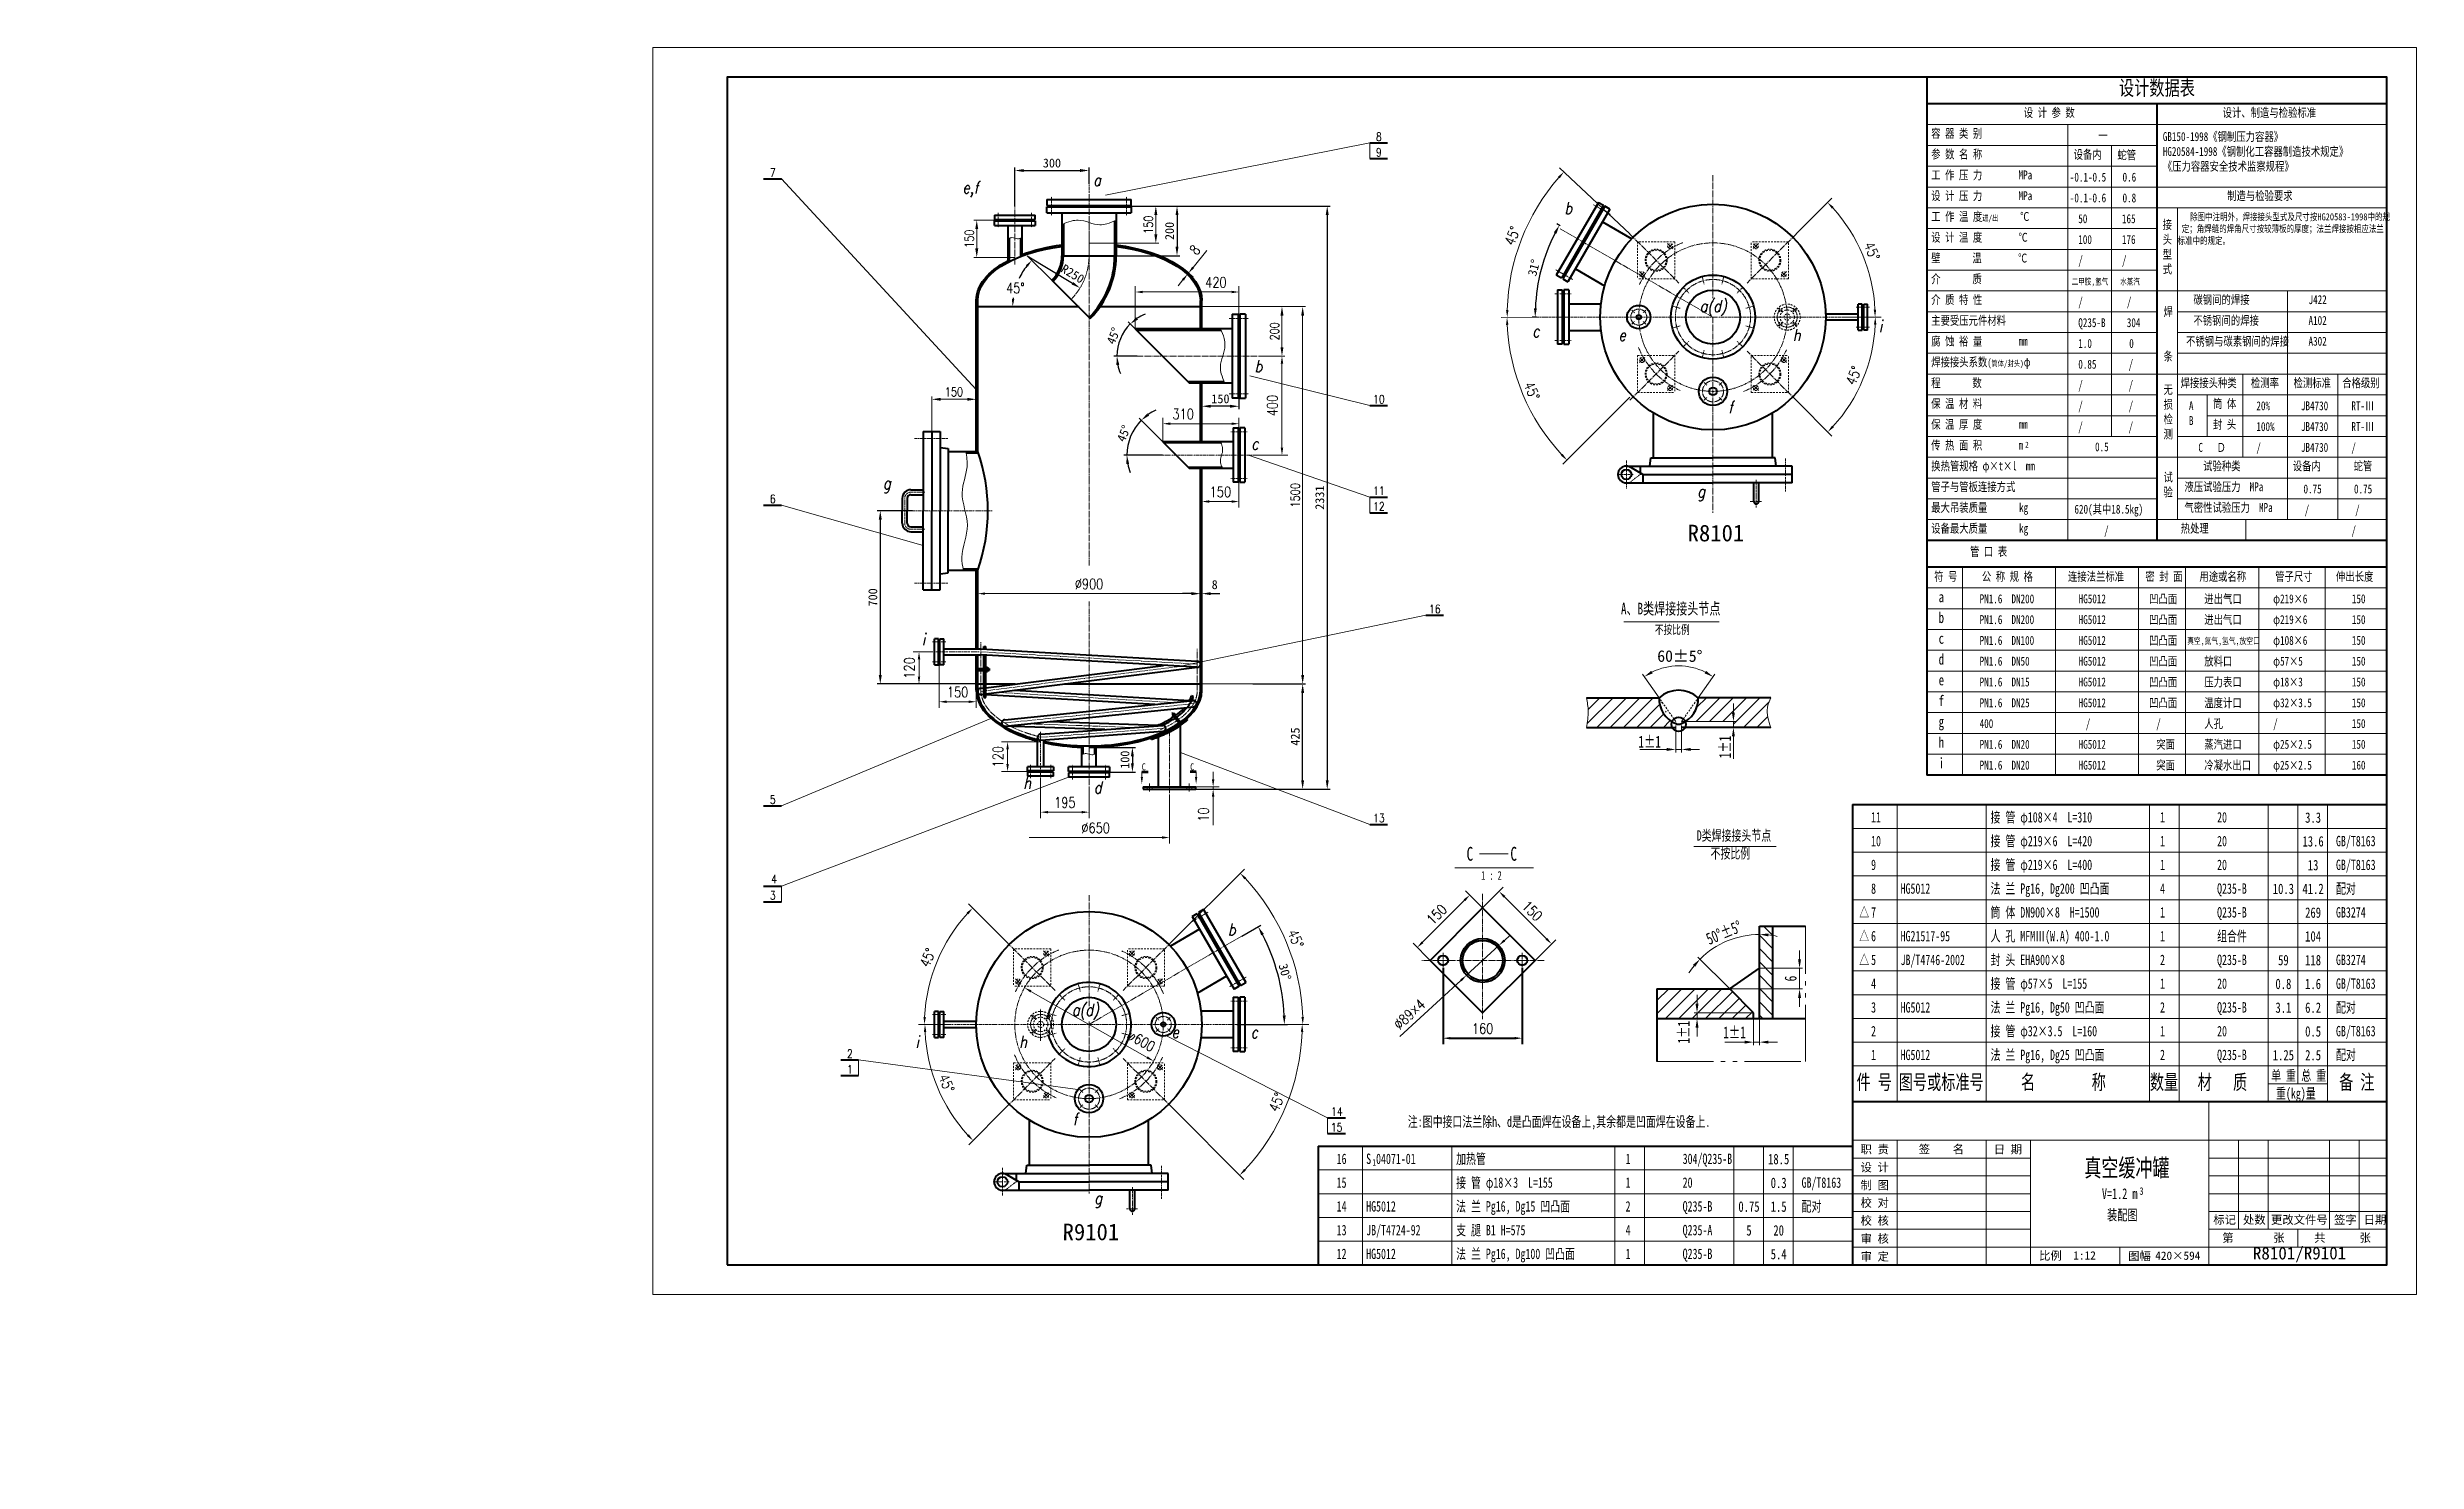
# Model space of a CAD drawing. Extents: x 588 to 10164, y -1551 to 4163.
import ezdxf
from ezdxf.enums import TextEntityAlignment as Align

# ---------------------------------------------------------------- set-up
doc = ezdxf.new("R2010")
doc.units = 0
doc.header["$LTSCALE"] = 10
doc.header["$PDMODE"] = 1
for name, pattern in [('JXX-L', [2.95, 1.9, -0.25, 0.15, -0.25, 0.15, -0.25]), ('XX-L', [1.25, 0.75, -0.5]), ('XX-S', [0.5, 0.3, -0.2]), ('ZXX-L', [3.28, 2.5, -0.3, 0.18, -0.3]), ('ZXX-S', [1.27, 0.75, -0.2, 0.12, -0.2])]:
    doc.linetypes.add(name, pattern=pattern)
doc.layers.get('Defpoints').update_dxf_attribs({"linetype": 'CONTINUOUS'})
doc.layers.add('7标注层', color=4, linetype='CONTINUOUS')
for name, color, linetype, lineweight in [('A 粗实线', 1, 'CONTINUOUS', 40), ('B 细实线', 7, 'CONTINUOUS', 18), ('C 文 字', 2, 'CONTINUOUS', 20), ('D 短中心线', 3, 'ZXX-S', 18), ('E 长中心线', 3, 'ZXX-L', 18), ('F 短虚线', 6, 'XX-S', 20), ('G 长虚线', 6, 'XX-L', 20), ('I 长双点线', 3, 'JXX-L', 18), ('J 标注尺寸', 2, 'CONTINUOUS', 18)]:
    doc.layers.add(name, color=color, linetype=linetype, lineweight=lineweight)
doc.styles.add('HZTXT', font='SIMFANG.TTF', dxfattribs={"width": 0.75})
doc.styles.add('ITALICT', font='ITALICT.shx', dxfattribs={"width": 0.7})
doc.styles.add('ROMANC', font='romanc', dxfattribs={"width": 0.7, "height": 6})
doc.styles.get("Standard").update_dxf_attribs({"font": 'SIMFANG.TTF'})
doc.styles.add('style2', font='SIMFANG.TTF', dxfattribs={"width": 0.7})
doc.styles.add('TH_GBDIM', font='romans.shx', dxfattribs={"width": 0.8, "bigfont": 'gbcbig.shx'})
doc.styles.add('标题中文', font='SIMFANG.TTF', dxfattribs={"width": 0.7})
doc.dimstyles.new('MaRu', dxfattribs={"dimscale": 12, "dimtxt": 3.5, "dimasz": 2.5, "dimexe": 2, "dimexo": 0, "dimgap": 1.5, "dimtad": 1, "dimdec": 1, "dimzin": 0, "dimdsep": 46, "dimtxsty": 'TH_GBDIM', "dimcen": 2.5, "dimclrd": 130, "dimclre": 130, "dimclrt": 3, "dimadec": 0, "dimazin": 0, "dimtfac": 0.714286, "dimtdec": 1, "dimtmove": 0, "dimatfit": 3, "dimfxl": 0, "dimtolj": 1, "dimtzin": 0, "dimlwd": -1, "dimlwe": -1, "dimarcsym": 0})
doc.dimstyles.new('MaRu_CIR_CIR5', dxfattribs={"dimscale": 12, "dimtxt": 3.5, "dimasz": 2.5, "dimexe": 2, "dimexo": 0, "dimgap": 1.5, "dimtad": 1, "dimtoh": 1, "dimdec": 1, "dimzin": 0, "dimdsep": 46, "dimtxsty": 'TH_GBDIM', "dimcen": 2.5, "dimclrd": 130, "dimclre": 130, "dimclrt": 3, "dimadec": 0, "dimazin": 0, "dimtfac": 0.714286, "dimtdec": 1, "dimtmove": 0, "dimatfit": 0, "dimfxl": 0, "dimtolj": 1, "dimtzin": 0, "dimlwd": -1, "dimlwe": -1, "dimarcsym": 0})
doc.dimstyles.new('TH_GBDIM', dxfattribs={"dimscale": 12, "dimtxt": 3.5, "dimasz": 2.5, "dimexe": 2, "dimexo": 0, "dimgap": 1.5, "dimtad": 1, "dimdec": 1, "dimzin": 0, "dimdsep": 46, "dimtxsty": 'TH_GBDIM', "dimcen": 2.5, "dimclrd": 130, "dimclre": 130, "dimclrt": 3, "dimadec": 0, "dimazin": 0, "dimtfac": 0.714286, "dimtdec": 1, "dimtmove": 0, "dimatfit": 3, "dimfxl": 0, "dimtolj": 1, "dimtzin": 0, "dimlwd": -1, "dimlwe": -1, "dimarcsym": 0})
doc.dimstyles.new('TH_GBDIM1', dxfattribs={"dimscale": 12, "dimtxt": 3.5, "dimasz": 2.5, "dimexe": 2, "dimexo": 0, "dimgap": 1.5, "dimtad": 1, "dimdec": 1, "dimzin": 0, "dimdsep": 46, "dimtxsty": 'TH_GBDIM', "dimcen": 2.5, "dimclrd": 130, "dimclre": 130, "dimclrt": 3, "dimadec": 0, "dimazin": 0, "dimtfac": 0.714286, "dimtdec": 1, "dimtmove": 0, "dimatfit": 3, "dimfxl": 0, "dimtolj": 1, "dimtzin": 0, "dimlwd": -1, "dimlwe": -1, "dimarcsym": 0})
doc.dimstyles.new('通用标注4.0', dxfattribs={"dimscale": 12, "dimtxt": 3, "dimasz": 3, "dimexe": 1, "dimexo": 0, "dimgap": 1, "dimtad": 1, "dimdec": 0, "dimzin": 0, "dimdsep": 46, "dimtxsty": 'Standard', "dimcen": 0, "dimadec": 0, "dimazin": 0, "dimtfac": 0.375, "dimtdec": 0, "dimtmove": 2, "dimatfit": 3, "dimfxl": 0, "dimtzin": 0, "dimarcsym": 0})

msp = doc.modelspace()

# ---------------------------------------------------------------- texts
at = {"layer": 'C 文 字'}
for s, height, style, width, p in [('8', 33.87, 'ROMANC', 0.8, (5969.63, 3802.49)), ('9', 33.87, 'ROMANC', 0.8, (5969.63, 3739.29)), ('7', 33.87, 'ROMANC', 0.8, (3519.86, 3657.36)), ('10', 33.872, 'ROMANC', 0.8, (5969.63, 2741.51)), ('6', 33.87, 'ROMANC', 0.8, (3519.86, 2338.92)), ('11', 33.872, 'ROMANC', 0.8, (5969.63, 2371.73)), ('12', 33.872, 'ROMANC', 0.8, (5969.63, 2308.53)), ('16', 33.872, 'ROMANC', 0.8, (6195.92, 1894.03)), ('5', 33.87, 'ROMANC', 0.8, (3519.86, 1123.61)), ('13', 33.872, 'ROMANC', 0.8, (5969.63, 1048.94)), ('3.3', 42, 'HZTXT', 0.75, (9745.38, 1050.89)), ('13.6', 42, 'HZTXT', 0.75, (9745.38, 954.89)), ('13', 42, 'HZTXT', 0.75, (9745.38, 858.89)), ('4', 33.87, 'ROMANC', 0.8, (3525.23, 802.99)), ('10.3', 42, 'HZTXT', 0.75, (9625.38, 762.89)), ('41.2', 42, 'HZTXT', 0.75, (9745.38, 762.89)), ('3', 33.87, 'ROMANC', 0.8, (3519.86, 736.72)), ('269', 42, 'HZTXT', 0.75, (9745.38, 666.89)), ('104', 42, 'HZTXT', 0.75, (9745.38, 570.89)), ('59', 42, 'HZTXT', 0.75, (9625.38, 474.89)), ('118', 42, 'HZTXT', 0.75, (9745.38, 474.89)), ('0.8', 42, 'HZTXT', 0.75, (9625.38, 378.89)), ('1.6', 42, 'HZTXT', 0.75, (9745.38, 378.89)), ('3.1', 42, 'HZTXT', 0.75, (9625.38, 282.89)), ('6.2', 42, 'HZTXT', 0.75, (9745.38, 282.89)), ('0.5', 42, 'HZTXT', 0.75, (9745.38, 186.89)), ('2', 33.87, 'ROMANC', 0.8, (3831.57, 96.97)), ('1.25', 42, 'HZTXT', 0.75, (9625.38, 90.89)), ('2.5', 42, 'HZTXT', 0.75, (9745.38, 90.89)), ('1', 33.87, 'ROMANC', 0.8, (3831.57, 33.76)), ('15', 33.872, 'ROMANC', 0.8, (5799.05, -200.45)), ('14', 33.872, 'ROMANC', 0.8, (5799.63, -136.67)), ('18.5', 42, 'HZTXT', 0.75, (7585.38, -329.11)), ('0.3', 42, 'HZTXT', 0.75, (7585.38, -425.11)), ('0.75', 42, 'HZTXT', 0.75, (7465.38, -521.11)), ('1.5', 42, 'HZTXT', 0.75, (7585.38, -521.11)), ('5', 42, 'HZTXT', 0.75, (7465.38, -617.11)), ('20', 42, 'HZTXT', 0.75, (7585.38, -617.11)), ('5.4', 42, 'HZTXT', 0.75, (7585.38, -713.11))]:
    msp.add_text(s, height=height, dxfattribs=dict(at, style=style, width=width)).set_placement(p, align=Align.MIDDLE)
at = {"layer": 'C 文 字', "style": 'ITALICT', "width": 0.8}
for s, p in [('e,f', (4286.48, 3572.95)), ('a', (4814.82, 3603.33)), ('b', (6719.31, 3489.63)), ('a(d)', (7266.05, 3094.15)), ('c', (6589.53, 2992.54)), (' e ', (6911.69, 2977.12)), ('h', (7642.57, 2977.12)), ('i', (7989.85, 3012.66)), ('b', (5467.04, 2850.98)), ('f', (7381.72, 2685.57)), ('c', (5454.07, 2537.89)), ('g', (3965.01, 2378.08)), ('g', (7256.46, 2345.43)), ('i', (4122.03, 1747.19)), ('h', (4532.61, 1167.28)), ('d', (4817.34, 1148.44)), ('b', (5359.16, 574.67)), ('a(d)', (4728.77, 250.08)), (' e ', (5105.44, 160.49)), ('c', (5451.63, 159.71)), ('i', (4097.11, 120.76)), ('h', (4515.62, 120.76)), ('f', (4732.34, -191.91)), ('g', (4819, -510.01))]:
    msp.add_text(s, height=48, dxfattribs=at).set_placement(p)
at = {"layer": 'C 文 字', "style": '标题中文', "oblique": 0.5}
for s, height, p in [('R8101', 67.2, (7331.53, 2200.36)), ('签    名', 33.6, (8243.07, -288.11)), ('日 期', 33.6, (8511.75, -288.83)), ('设 计', 33.6, (7973.6, -361.37)), ('制 图', 33.6, (7973.6, -433.37)), ('校 对', 33.6, (7973.6, -504.1)), ('校 核', 33.6, (7973.6, -576.1)), ('标记', 33.6, (9387.71, -572.91)), ('处数', 33.6, (9507.71, -572.91)), ('更改文件号', 33.6, (9689.65, -572.91)), ('签字', 33.6, (9875.46, -572.91)), ('日期', 33.6, (9995.46, -572.91)), ('R9101', 67.2, (4805.28, -623.79)), ('审 核', 33.6, (7973.6, -649.37)), ('第       张', 33.6, (9504.15, -646.06)), ('共      张', 33.6, (9864.15, -646.06)), ('审 定', 33.6, (7973.6, -721.37)), ('比例', 33.6, (8683.73, -718.28)), ('1:12', 33.6, (8821.52, -718.28)), ('图幅', 33.6, (9043.73, -719.36)), ('420×594', 33.6, (9198.42, -719.36)), ('R8101/R9101', 50.4, (9690.39, -713.16))]:
    msp.add_text(s, height=height, rotation=0.095868, dxfattribs=at).set_placement(p, align=Align.MIDDLE)
msp.add_text('职 责', height=33.6, rotation=0.095868, dxfattribs=at).set_placement((7973.6, -289.37), align=Align.MIDDLE_CENTER)
at = {"layer": 'C 文 字', "attachment_point": 1, "style": 'HZTXT'}
for s, insert, char_height, width in [('设计数据表', (8960.78, 4029.69), 60, 930), ('容 器 类 别', (8201.88, 3834.08), 36, 576), ('设 计 参 数', (8575.68, 3918.08), 36, 576), ('设计、制造与检验标准', (9379.59, 3918.08), 36, 576), ('参 数 名 称', (8201.88, 3750.08), 36, 576), ('设备内', (8777.54, 3748.79), 36, 576), ('一', (8877.68, 3825.02), 36, 576), ('蛇管', (8954.03, 3746.84), 36, 576), ('GB150-1998《钢制压力容器》\\PHG20584-1998《钢制化工容器制造技术规定》\\P《压力容器安全技术监察规程》', (9137.96, 3820.89), 36, 930), ('工 作 压 力        MPa', (8201.88, 3666.08), 36, 576), ('-0.1-0.5', (8761.99, 3657.02), 36, 576), ('0.6', (8975.24, 3657.02), 36, 576), ('设 计 压 力        MPa', (8201.88, 3582.08), 36, 576), ('-0.1-0.6', (8761.99, 3573.02), 36, 576), ('0.8', (8975.24, 3573.02), 36, 576), (' 制造与检验要求', (9379.59, 3582.08), 36, 576), ('工 作 温 度{\\H0.6667x;进/出      }℃', (8201.88, 3498.08), 36, 576), ('50', (8796.31, 3489.02), 36, 576), ('165', (8972.8, 3489.02), 36, 576), ('接\\P头\\P型\\P式', (9137.34, 3465.49), 36, 576), ('   除图中注明外，焊接接头型式及尺寸按HG20583-1998中的规\\P 定；角焊缝的焊角尺寸按较薄板的厚度；法兰焊接按相应法兰标准中的规定。', (9197.77, 3493.02), 28.8, 846), ('设 计 温 度        ℃', (8201.88, 3414.08), 36, 576), ('100', (8796.31, 3405.02), 36, 576), ('176', (8972.8, 3405.02), 36, 576), ('壁       温        ℃', (8201.88, 3330.08), 36, 576), ('/', (8796.31, 3321.02), 36, 576), ('/', (8972.8, 3321.02), 36, 576), ('介       质', (8201.88, 3246.08), 36, 576), ('介 质 特 性', (8201.88, 3162.08), 36, 576), ('二甲胺,氢气', (8769.77, 3229.56), 25.2, 403.2), ('水蒸汽', (8965.86, 3229.56), 25.2, 403.2), ('碳钢间的焊接', (9261.76, 3162.08), 36, 576), ('J422', (9726.93, 3162.08), 36, 576), ('主要受压元件材料', (8201.88, 3078.08), 36, 576), ('Q235-B', (8796.31, 3069.02), 36, 576), ('/', (8796.31, 3153.02), 36, 576), ('304', (8992.4, 3069.02), 36, 576), ('/', (8992.4, 3153.02), 36, 576), ('焊\\P\\P\\P条', (9140.79, 3113.48), 36, 576), ('不锈钢间的焊接', (9261.76, 3078.08), 36, 576), ('A102', (9726.93, 3078.08), 36, 576), ('腐 蚀 裕 量        mm', (8201.88, 2994.08), 36, 576), ('1.0', (8796.31, 2985.02), 36, 576), ('0', (9002.2, 2985.02), 36, 576), ('不锈钢与碳素钢间的焊接', (9232.01, 2994.08), 36, 576), ('A302', (9726.93, 2994.08), 36, 576), ('焊接接头系数{\\H0.8333x;(\\H0.8x;筒体/封头)}φ{\\H0.8333x;        } ', (8201.88, 2910.08), 36, 576), ('0.85', (8796.31, 2901.02), 36, 576), ('/', (8999.75, 2901.02), 36, 576), ('程       数 ', (8201.88, 2826.08), 36, 576), ('/', (8796.31, 2817.02), 36, 576), ('/', (8999.75, 2817.02), 36, 576), ('无\\P损\\P检\\P测', (9140.79, 2798.89), 36, 576), ('焊接接头种类', (9209.79, 2826.08), 36, 576), ('检测率', (9494.06, 2826.08), 36, 576), ('检测标准', (9666.44, 2826.08), 36, 576), ('合格级别', (9863.02, 2826.08), 36, 576), ('保 温 材 料', (8201.88, 2742.08), 36, 576), ('/', (8796.31, 2733.02), 36, 576), ('/', (8999.75, 2733.02), 36, 576), ('A\\PB', (9243.61, 2733.45), 36, 576), ('筒 体', (9340.99, 2742.08), 36, 576), ('20%', (9516.17, 2733.02), 36, 576), ('JB4730', (9696.17, 2733.02), 36, 576), ('RT-Ⅲ', (9900.17, 2733.02), 36, 576), ('保 温 厚 度        mm', (8201.88, 2658.08), 36, 576), ('/', (8796.31, 2649.02), 36, 576), ('/', (8999.75, 2649.02), 36, 576), ('封 头', (9340.99, 2658.08), 36, 576), ('100%', (9516.17, 2649.02), 36, 576), ('JB4730', (9696.17, 2649.02), 36, 576), ('RT-Ⅲ', (9900.17, 2649.02), 36, 576), ('传 热 面 积        m ', (8201.88, 2574.08), 36, 576), ('换热管规格 φ×t×l  mm', (8201.88, 2490.08), 36, 576), ('2', (8581.57, 2569.88), 24, 576), ('0.5', (8864.22, 2567.35), 36, 576), ('C   Ｄ', (9281.74, 2565.02), 36, 576), ('试验种类', (9300.85, 2490.08), 36, 576), ('/', (9516.17, 2565.02), 36, 576), ('设备内', (9663.28, 2490.08), 36, 576), ('JB4730', (9696.17, 2565.02), 36, 576), ('/', (9900.17, 2565.02), 36, 576), ('蛇管', (9908.85, 2490.08), 36, 576), ('管子与管板连接方式', (8201.88, 2406.08), 36, 576), ('试\\P验', (9140.79, 2444.7), 36, 576), ('液压试验压力  MPa', (9225.47, 2406.08), 36, 576), ('0.75', (9706.64, 2397.02), 36, 576), ('0.75', (9910.64, 2397.02), 36, 576), ('最大吊装质量       kg', (8201.88, 2322.08), 36, 576), ('620(其中18.5kg)', (8780.82, 2315.35), 36, 576), ('气密性试验压力  MPa', (9225.47, 2322.08), 36, 576), ('/', (9711.25, 2313.02), 36, 576), ('/', (9915.25, 2313.02), 36, 576), ('设备最大质量       kg', (8201.88, 2238.08), 36, 576), ('/', (8900.69, 2229.02), 36, 576), ('热处理', (9210.35, 2238.08), 36, 576), ('/', (9900.17, 2229.02), 36, 576), ('管 口 表', (8358.7, 2144.31), 36, 576), (' 符 号', (8195.46, 2043.6), 36, 576), ('公 称 规 格', (8406.68, 2043.6), 36, 576), ('连接法兰标准', (8754.69, 2043.6), 36, 576), ('密 封 面', (9067.49, 2043.6), 36, 576), ('用途或名称', (9285.9, 2043.6), 36, 576), ('管子尺寸', (9592.3, 2043.6), 36, 576), ('伸出长度', (9837.89, 2043.6), 36, 576), ('a', (8231.89, 1964.67), 43.2, 691.2), ('PN1.6  DN200', (8397.71, 1953.09), 36, 576), ('HG5012', (8797.84, 1953.09), 36, 576), ('凹凸面', (9082.71, 1953.09), 36, 576), ('进出气口', (9305.51, 1953.09), 36, 576), ('φ219×6', (9583.97, 1953.09), 36, 576), ('150', (9902.06, 1953.09), 36, 576), ('b', (8231.89, 1880.67), 43.2, 691.2), ('PN1.6  DN200', (8397.71, 1869.09), 36, 576), ('HG5012', (8797.84, 1869.09), 36, 576), ('凹凸面', (9082.71, 1869.09), 36, 576), ('进出气口', (9305.51, 1869.09), 36, 576), ('φ219×6', (9583.97, 1869.09), 36, 576), ('150', (9902.06, 1869.09), 36, 576), ('c', (8231.89, 1796.67), 43.2, 691.2), ('PN1.6  DN100', (8397.71, 1785.09), 36, 576), ('HG5012', (8797.84, 1785.09), 36, 576), ('凹凸面', (9082.71, 1785.09), 36, 576), ('真空,氮气,氢气,放空口', (9236.35, 1778.19), 26.01, 416.16), ('φ108×6', (9583.97, 1785.09), 36, 576), ('150', (9902.06, 1785.22), 36, 576), ('d ', (8231.89, 1712.67), 43.2, 691.2), ('PN1.6  DN50', (8397.71, 1701.09), 36, 576), ('HG5012', (8797.84, 1701.09), 36, 576), ('凹凸面', (9082.71, 1701.09), 36, 576), ('放料口', (9305.51, 1701.09), 36, 576), ('φ57×5', (9583.97, 1701.09), 36, 576), ('150', (9902.06, 1701.22), 36, 576), ('e', (8231.89, 1628.67), 43.2, 691.2), ('f', (8231.89, 1544.67), 43.2, 691.2), ('PN1.6  DN15', (8397.71, 1617.09), 36, 576), ('PN1.6  DN25', (8397.71, 1533.09), 36, 576), ('HG5012', (8797.84, 1617.09), 36, 576), ('HG5012', (8797.84, 1533.09), 36, 576), ('凹凸面', (9082.71, 1617.09), 36, 576), ('凹凸面', (9082.71, 1533.09), 36, 576), ('压力表口', (9305.51, 1617.09), 36, 576), ('温度计口', (9305.51, 1533.09), 36, 576), ('φ18×3', (9583.97, 1617.09), 36, 576), ('φ32×3.5', (9583.97, 1533.09), 36, 576), ('150', (9902.06, 1616.96), 36, 576), ('150', (9902.06, 1533.09), 36, 576), ('g', (8231.89, 1460.67), 43.2, 691.2), ('400', (8397.71, 1449.09), 36, 576), ('/', (8826.61, 1449.09), 36, 576), ('/', (9111.47, 1449.09), 36, 576), ('人孔', (9305.51, 1449.09), 36, 576), ('/', (9583.97, 1449.09), 36, 576), ('150', (9902.06, 1449.09), 36, 576), ('h', (8231.89, 1376.67), 43.2, 691.2), ('PN1.6  DN20', (8397.71, 1365.09), 36, 576), ('HG5012', (8797.84, 1365.09), 36, 576), ('突面', (9111.47, 1365.09), 36, 576), ('蒸汽进口', (9305.51, 1365.09), 36, 576), ('φ25×2.5', (9583.97, 1365.09), 36, 576), ('150', (9902.06, 1365.09), 36, 576), ('i ', (8231.89, 1292.67), 43.2, 691.2), ('PN1.6  DN20', (8397.71, 1281.09), 36, 576), ('HG5012', (8797.84, 1281.09), 36, 576), ('突面', (9111.47, 1281.09), 36, 576), ('冷凝水出口', (9305.51, 1281.09), 36, 576), ('φ25×2.5', (9583.97, 1281.09), 36, 576), ('160', (9902.06, 1281.09), 36, 576)]:
    msp.add_mtext(s, dxfattribs=dict(at, insert=insert, char_height=char_height, width=width))
at = {"layer": 'J 标注尺寸', "width": 0.7}
for s, height, style, p in [('A、B类焊接接头节点', 46.8, '标题中文', (6948.06, 1872.24)), ('不按比例', 36, '标题中文', (7084.79, 1792.95)), ('1±1', 48, 'style2', (7018.38, 1333.72)), ('C', 28, '标题中文', (5011.18, 1242.28)), ('C', 28, '标题中文', (5207.12, 1242.28)), ('11', 42, '标题中文', (7958.85, 1031.3)), ('接 管 φ108×4  L=310', 42, '标题中文', (8441.77, 1031.3)), ('1', 42, '标题中文', (9126.74, 1031.3)), ('20', 42, '标题中文', (9357.32, 1031.3)), ('10', 42, '标题中文', (7958.85, 935.3)), ('接 管 φ219×6  L=420', 42, '标题中文', (8441.77, 935.3)), ('1', 42, '标题中文', (9126.74, 935.3)), ('20', 42, '标题中文', (9357.32, 935.3)), ('GB/T8163', 42, '标题中文', (9837.96, 935.3)), ('C', 56, '标题中文', (6324.06, 876.8)), ('C', 56, '标题中文', (6500.94, 876.8)), ('9', 42, '标题中文', (7958.85, 839.3)), ('接 管 φ219×6  L=400', 42, '标题中文', (8441.77, 839.3)), ('1', 42, '标题中文', (9126.74, 839.3)), ('20', 42, '标题中文', (9357.32, 839.3)), ('GB/T8163', 42, '标题中文', (9837.96, 839.3)), ('1 : 2', 35, '标题中文', (6382.76, 799.85)), ('8', 42, '标题中文', (7958.85, 743.3)), ('HG5012', 42, '标题中文', (8078.21, 743.3)), ('法 兰 Pg16, Dg200 凹凸面', 42, '标题中文', (8441.77, 743.3)), ('4', 42, '标题中文', (9126.74, 743.3)), ('Q235-B', 42, '标题中文', (9357.32, 743.3)), ('配对', 42, '标题中文', (9837.96, 743.3)), ('△', 42, '标题中文', (7910.95, 647.3)), ('7', 42, '标题中文', (7958.85, 647.3)), ('筒 体 DN900×8  H=1500', 42, '标题中文', (8441.77, 647.3)), ('1', 42, '标题中文', (9126.74, 647.3)), ('Q235-B', 42, '标题中文', (9357.32, 647.3)), ('GB3274', 42, '标题中文', (9837.96, 647.3)), ('△', 42, '标题中文', (7910.95, 551.3)), ('6', 42, '标题中文', (7958.85, 551.3)), ('HG21517-95', 42, '标题中文', (8078.21, 551.3)), ('人 孔 MFMⅢ(W.A) 400-1.0  ', 42, '标题中文', (8441.77, 551.3)), ('1', 42, '标题中文', (9126.74, 551.3)), ('组合件 ', 42, '标题中文', (9357.32, 551.3)), ('△', 42, '标题中文', (7910.95, 455.3)), ('5', 42, '标题中文', (7958.85, 455.3)), ('JB/T4746-2002', 42, '标题中文', (8078.21, 455.3)), ('封 头 EHA900×8', 42, '标题中文', (8441.77, 455.3)), ('2', 42, '标题中文', (9126.74, 455.3)), ('Q235-B', 42, '标题中文', (9357.32, 455.3)), ('GB3274', 42, '标题中文', (9837.96, 455.3)), ('4', 42, '标题中文', (7958.85, 359.3)), ('接 管 φ57×5  L=155', 42, '标题中文', (8441.77, 359.3)), ('1', 42, '标题中文', (9126.74, 359.3)), ('20', 42, '标题中文', (9357.32, 359.3)), ('GB/T8163', 42, '标题中文', (9837.96, 359.3)), ('3', 42, '标题中文', (7958.85, 263.3)), ('HG5012', 42, '标题中文', (8078.21, 263.3)), ('法 兰 Pg16, Dg50 凹凸面', 42, '标题中文', (8441.77, 263.3)), ('2', 42, '标题中文', (9126.74, 263.3)), ('Q235-B', 42, '标题中文', (9357.32, 263.3)), ('配对', 42, '标题中文', (9837.96, 263.3)), ('2', 42, '标题中文', (7958.85, 167.3)), ('接 管 φ32×3.5  L=160', 42, '标题中文', (8441.77, 167.3)), ('1', 42, '标题中文', (9126.74, 167.3)), ('20', 42, '标题中文', (9357.32, 167.3)), ('GB/T8163', 42, '标题中文', (9837.96, 167.3)), ('1', 42, '标题中文', (7958.85, 71.3)), ('HG5012', 42, '标题中文', (8078.21, 71.3)), ('法 兰 Pg16, Dg25 凹凸面', 42, '标题中文', (8441.77, 71.3)), ('2', 42, '标题中文', (9126.74, 71.3)), ('Q235-B', 42, '标题中文', (9357.32, 71.3)), ('配对', 42, '标题中文', (9837.96, 71.3)), ('件 号', 59.976, '标题中文', (7900.22, -47.65)), ('图号或标准号', 59.976, '标题中文', (8070.77, -47.65)), ('名        称', 59.976, '标题中文', (8564.77, -47.65)), ('数量', 59.976, '标题中文', (9085.67, -47.65)), ('材   质', 59.976, '标题中文', (9278.85, -47.65)), ('单 重', 42, '标题中文', (9575.66, -12.14)), ('总 重', 42, '标题中文', (9697.76, -12.14)), ('备 注', 59.976, '标题中文', (9850.64, -47.65)), ('重(kg)量', 42, '标题中文', (9595.57, -84.14)), ('注:图中接口法兰除h、d是凸面焊在设备上,其余都是凹面焊在设备上.', 42, '标题中文', (6086.36, -198.55)), ('16', 42, '标题中文', (5798.85, -348.7)), ('S 04071-01', 42, '标题中文', (5918.21, -348.7)), ('1', 27.3, '标题中文', (5943.15, -356.1)), ('加热管  ', 42, '标题中文', (6281.77, -348.7)), ('1', 42, '标题中文', (6966.74, -348.7)), ('304/Q235-B', 42, '标题中文', (7197.32, -348.7)), ('真空缓冲罐 ', 71.971, '标题中文', (8821.09, -399.85)), ('15', 42, '标题中文', (5798.85, -444.7)), ('接 管 φ18×3  L=155', 42, '标题中文', (6281.77, -444.7)), ('1', 42, '标题中文', (6966.74, -444.7)), ('20', 42, '标题中文', (7197.32, -444.7)), ('GB/T8163', 42, '标题中文', (7677.96, -444.7)), ('V=1.2 m', 43.183, '标题中文', (8891.76, -490.1)), ('3', 30.24, '标题中文', (9043.62, -473.13)), ('14', 42, '标题中文', (5798.85, -540.7)), ('HG5012', 42, '标题中文', (5918.21, -540.7)), ('法 兰 Pg16, Dg15 凹凸面', 42, '标题中文', (6281.77, -540.7)), ('2', 42, '标题中文', (6966.74, -540.7)), ('Q235-B', 42, '标题中文', (7197.32, -540.7)), ('配对', 42, '标题中文', (7677.96, -540.7)), ('装配图', 43.183, '标题中文', (8912.62, -576.12)), ('13', 42, '标题中文', (5798.85, -636.7)), ('JB/T4724-92', 42, '标题中文', (5918.21, -636.7)), ('支 腿 B1 H=575', 42, '标题中文', (6281.77, -636.7)), ('4', 42, '标题中文', (6966.74, -636.7)), ('Q235-A', 42, '标题中文', (7197.32, -636.7)), ('12', 42, '标题中文', (5798.85, -732.7)), ('HG5012', 42, '标题中文', (5918.21, -732.7)), ('法 兰 Pg16, Dg100 凹凸面', 42, '标题中文', (6281.77, -732.7)), ('1', 42, '标题中文', (6966.74, -732.7)), ('Q235-B', 42, '标题中文', (7197.32, -732.7))]:
    msp.add_text(s, height=height, dxfattribs=dict(at, style=style)).set_placement(p)
at = {"layer": 'J 标注尺寸', "style": 'style2', "width": 0.7}
msp.add_text('1±1', height=48, rotation=90, dxfattribs=at).set_placement((7392.84, 1290.64))
at = {"layer": 'J 标注尺寸', "insert": (7186.01, 1703.44), "char_height": 46.8, "attachment_point": 5}
msp.add_mtext('{\\f仿宋_GB2312|b0|i0|c134|p49;60±5°}', dxfattribs=at)
at = {"layer": 'J 标注尺寸', "color": 3, "insert": (4824.87, 1009.47), "char_height": 42, "attachment_point": 5, "style": 'TH_GBDIM'}
msp.add_mtext('\\A1;%%c650', dxfattribs=at)

# ---------------------------------------------------------------- blocks, each defined once
blk = doc.blocks.new('*D77')
at = {"layer": 'C 文 字', "color": 0, "lineweight": -2}
for p, q in [((4932.2, 3521.9), (5165.7, 3521.9)), ((5153.7, 3485.9), (5153.7, 3357.5)), ((4907.7, 3321.5), (5165.7, 3321.5))]:
    blk.add_line(p, q, dxfattribs=at)
at = {"layer": 'C 文 字', "color": 0}
for points in [[(5147.7, 3485.9), (5159.7, 3485.9), (5153.7, 3521.9)], [(5147.7, 3357.5), (5159.7, 3357.5), (5153.7, 3321.5)]]:
    blk.add_solid(points, dxfattribs=at)
at = {"layer": 'Defpoints', "color": 0}
for p in [(4932.2, 3521.9), (4907.7, 3321.5), (5153.7, 3321.5)]:
    blk.add_point(p, dxfattribs=at)
at = {"layer": 'C 文 字', "color": 0, "insert": (5123.7, 3421.7), "char_height": 36, "attachment_point": 5, "rotation": 90}
blk.add_mtext('200', dxfattribs=at)
blk = doc.blocks.new('*D78')
at = {"layer": 'C 文 字', "color": 0}
for p, q in [((4447.2, 3464.9), (4332.3, 3464.9)), ((4344.3, 3428.9), (4344.3, 3350.9)), ((4498.2, 3314.9), (4332.3, 3314.9))]:
    blk.add_line(p, q, dxfattribs=at)
for points in [[(4338.3, 3428.9), (4350.3, 3428.9), (4344.3, 3464.9)], [(4338.3, 3350.9), (4350.3, 3350.9), (4344.3, 3314.9)]]:
    blk.add_solid(points, dxfattribs=at)
at = {"layer": 'Defpoints', "color": 0}
for p in [(4447.2, 3464.9), (4344.3, 3314.9), (4498.2, 3314.9)]:
    blk.add_point(p, dxfattribs=at)
at = {"layer": 'C 文 字', "color": 0, "insert": (4314.3, 3389.9), "char_height": 36, "attachment_point": 5, "rotation": 90, "style": 'TH_GBDIM'}
blk.add_mtext('150', dxfattribs=at)
blk = doc.blocks.new('*D79')
at = {"layer": 'C 文 字', "color": 0, "lineweight": -2}
for p, q in [((4932.2, 3521.9), (5772.8, 3521.9)), ((5760.8, 3485.9), (5760.8, 1201.9)), ((5371, 1165.9), (5772.8, 1165.9))]:
    blk.add_line(p, q, dxfattribs=at)
at = {"layer": 'C 文 字', "color": 0}
for points in [[(5754.8, 3485.9), (5766.8, 3485.9), (5760.8, 3521.9)], [(5754.8, 1201.9), (5766.8, 1201.9), (5760.8, 1165.9)]]:
    blk.add_solid(points, dxfattribs=at)
at = {"layer": 'Defpoints', "color": 0}
for p in [(4932.2, 3521.9), (5371, 1165.9), (5760.8, 1165.9)]:
    blk.add_point(p, dxfattribs=at)
at = {"layer": 'C 文 字', "color": 0, "insert": (5730.7, 2343.9), "char_height": 36, "attachment_point": 5, "rotation": 90}
blk.add_mtext('2331 ', dxfattribs=at)
blk = doc.blocks.new('*D80')
at = {"layer": 'C 文 字', "color": 0, "lineweight": -2}
for p, q in [((5416, 572), (5492.2, 616)), ((5395.4, 215.3), (5599.6, 215.3))]:
    blk.add_line(p, q, dxfattribs=at)
blk.add_arc((4798.2, 215.3), 789.5, 2.61297, 27.38703, dxfattribs=at)
at = {"layer": 'C 文 字', "color": 0}
for points in [[(5493.9, 575.6), (5504.4, 581.3), (5481.9, 610)], [(5592.8, 251.4), (5580.8, 251.2), (5587.6, 215.3)]]:
    blk.add_solid(points, dxfattribs=at)
at = {"layer": 'Defpoints', "color": 0}
for p in [(5416, 572), (5575.6, 352.4), (4085.2, 215.3), (4798.2, 215.3), (5395.4, 215.3)]:
    blk.add_point(p, dxfattribs=at)
at = {"layer": 'C 文 字', "color": 0, "insert": (5589.7, 427.4), "char_height": 36, "attachment_point": 5, "rotation": 285}
blk.add_mtext('30°', dxfattribs=at)
blk = doc.blocks.new('*D63')
at = {"layer": 'C 文 字', "color": 0, "lineweight": -2}
for p, q in [((4085.2, 2290.9), (3942.4, 2290.9)), ((3954.4, 2254.9), (3954.4, 1626.9)), ((4348.2, 1590.9), (3942.4, 1590.9))]:
    blk.add_line(p, q, dxfattribs=at)
at = {"layer": 'C 文 字', "color": 0}
for points in [[(3948.4, 2254.9), (3960.4, 2254.9), (3954.4, 2290.9)], [(3948.4, 1626.9), (3960.4, 1626.9), (3954.4, 1590.9)]]:
    blk.add_solid(points, dxfattribs=at)
at = {"layer": 'Defpoints', "color": 0}
for p in [(4085.2, 2290.9), (3954.4, 1590.9), (4348.2, 1590.9)]:
    blk.add_point(p, dxfattribs=at)
at = {"layer": 'C 文 字', "color": 0, "insert": (3924.4, 1940.9), "char_height": 36, "attachment_point": 5, "rotation": 90}
blk.add_mtext('700', dxfattribs=at)
blk = doc.blocks.new('*D64')
at = {"layer": 'C 文 字', "color": 0}
for p, q in [((5248.2, 3115.9), (5673.5, 3115.9)), ((5661.5, 1626.9), (5661.5, 3079.9)), ((5248.2, 1590.9), (5673.5, 1590.9))]:
    blk.add_line(p, q, dxfattribs=at)
for points in [[(5655.5, 3079.9), (5667.5, 3079.9), (5661.5, 3115.9)], [(5655.5, 1626.9), (5667.5, 1626.9), (5661.5, 1590.9)]]:
    blk.add_solid(points, dxfattribs=at)
at = {"layer": 'Defpoints', "color": 0}
for p in [(5248.2, 3115.9), (5661.5, 3115.9), (5248.2, 1590.9)]:
    blk.add_point(p, dxfattribs=at)
at = {"layer": 'C 文 字', "color": 0, "insert": (5631.5, 2353.4), "char_height": 36, "attachment_point": 5, "rotation": 90, "style": 'TH_GBDIM'}
blk.add_mtext('1500', dxfattribs=at)
blk = doc.blocks.new('*D23')
at = {"layer": 'Defpoints', "color": 0}
for p in [(3237.53, 4833.7), (3244.87, 4832.92), (3234.87, 4816.32), (3242.87, 4808.32), (3244.87, 4806.32)]:
    blk.add_point(p, dxfattribs=at)
at = {"layer": 'J 标注尺寸', "color": 0, "lineweight": -2}
for p, q in [((3244.87, 4832.92), (3244.87, 4835.67)), ((3234.87, 4816.32), (3224.11, 4827.07))]:
    blk.add_line(p, q, dxfattribs=at)
for start, end in [(90, 135), (77.86737, 83.93369), (141.06631, 147.13263)]:
    blk.add_arc((3244.87, 4806.32), 28.35, start, end, dxfattribs=at)
at = {"layer": 'J 标注尺寸', "color": 0}
for points in [[(3247.84, 4834.01), (3247.89, 4835.01), (3244.87, 4834.67)], [(3222.44, 4824.47), (3223.19, 4823.8), (3224.82, 4826.36)]]:
    blk.add_solid(points, dxfattribs=at)
at = {"layer": 'J 标注尺寸', "color": 0, "insert": (3232.87, 4835.28), "char_height": 4, "attachment_point": 5, "rotation": 22.5, "style": 'style2'}
blk.add_mtext('{\\f仿宋_GB2312|b0|i0|c134|p49;50°±5°}', dxfattribs=at)
blk = doc.blocks.new('*D22')
at = {"layer": 'Defpoints', "color": 0}
for p in [(3244.87, 4823.32), (3258.35, 4823.32), (3234.87, 4816.32)]:
    blk.add_point(p, dxfattribs=at)
at = {"layer": 'J 标注尺寸', "color": 0, "lineweight": -2}
for p, q in [((3258.35, 4826.32), (3258.35, 4829.32)), ((3244.87, 4823.32), (3259.35, 4823.32)), ((3258.35, 4816.32), (3258.35, 4823.32)), ((3234.87, 4816.32), (3259.35, 4816.32)), ((3258.35, 4813.32), (3258.35, 4810.32))]:
    blk.add_line(p, q, dxfattribs=at)
at = {"layer": 'J 标注尺寸', "color": 0}
for points in [[(3257.85, 4826.32), (3258.85, 4826.32), (3258.35, 4823.32)], [(3257.85, 4813.32), (3258.85, 4813.32), (3258.35, 4816.32)]]:
    blk.add_solid(points, dxfattribs=at)
at = {"layer": 'J 标注尺寸', "color": 0, "insert": (3255.35, 4819.82), "char_height": 4, "attachment_point": 5, "rotation": 90, "style": 'style2'}
blk.add_mtext('6', dxfattribs=at)
blk = doc.blocks.new('*D65')
at = {"layer": 'C 文 字', "color": 0, "lineweight": -2}
for p, q in [((6702.1, 3442.7), (6688.5, 3450.5)), ((6607.1, 3073.5), (6589.5, 3073.3))]:
    blk.add_line(p, q, dxfattribs=at)
blk.add_arc((7329, 3080.8), 727.5, 152.83559, 177.74432, dxfattribs=at)
at = {"layer": 'C 文 字', "color": 0}
for points in [[(6676.4, 3415.8), (6687, 3410), (6698.9, 3444.5)], [(6608, 3109.3), (6596, 3109.5), (6601.5, 3073.4)]]:
    blk.add_solid(points, dxfattribs=at)
at = {"layer": 'Defpoints', "color": 0}
for p in [(6702.1, 3442.7), (6644.5, 3327.3), (6607.1, 3073.5), (7320, 3085.9), (7842, 3085.9)]:
    blk.add_point(p, dxfattribs=at)
at = {"layer": 'C 文 字', "color": 0, "insert": (6596.3, 3273.1), "char_height": 36, "attachment_point": 5, "rotation": 75.28995}
blk.add_mtext('31°', dxfattribs=at)
blk = doc.blocks.new('*D66')
at = {"layer": 'C 文 字', "color": 0, "lineweight": -2}
for p, q in [((5460.8, 1590.9), (5673.5, 1590.9)), ((5661.5, 1201.9), (5661.5, 1554.9)), ((5229.2, 1165.9), (5673.5, 1165.9))]:
    blk.add_line(p, q, dxfattribs=at)
at = {"layer": 'C 文 字', "color": 0}
for points in [[(5655.5, 1554.9), (5667.5, 1554.9), (5661.5, 1590.9)], [(5655.5, 1201.9), (5667.5, 1201.9), (5661.5, 1165.9)]]:
    blk.add_solid(points, dxfattribs=at)
at = {"layer": 'Defpoints', "color": 0}
for p in [(5460.8, 1590.9), (5661.5, 1590.9), (5229.2, 1165.9)]:
    blk.add_point(p, dxfattribs=at)
at = {"layer": 'C 文 字', "color": 0, "insert": (5631.5, 1378.4), "char_height": 36, "attachment_point": 5, "rotation": 90}
blk.add_mtext('425', dxfattribs=at)
blk = doc.blocks.new('*D67')
at = {"layer": 'C 文 字', "color": 0, "lineweight": -2}
for p, q in [((4798.2, 1334.9), (4985.4, 1334.9)), ((4973.4, 1298.9), (4973.4, 1270.9)), ((4849.2, 1234.9), (4985.4, 1234.9))]:
    blk.add_line(p, q, dxfattribs=at)
at = {"layer": 'C 文 字', "color": 0}
for points in [[(4967.4, 1298.9), (4979.4, 1298.9), (4973.4, 1334.9)], [(4967.4, 1270.9), (4979.4, 1270.9), (4973.4, 1234.9)]]:
    blk.add_solid(points, dxfattribs=at)
at = {"layer": 'Defpoints', "color": 0}
for p in [(4798.2, 1334.9), (4849.2, 1234.9), (4973.4, 1234.9)]:
    blk.add_point(p, dxfattribs=at)
at = {"layer": 'C 文 字', "color": 0, "insert": (4943.4, 1284.9), "char_height": 36, "attachment_point": 5, "rotation": 90}
blk.add_mtext('100', dxfattribs=at)
blk = doc.blocks.new('*D68')
at = {"layer": 'C 文 字', "color": 0, "lineweight": -2}
for p, q in [((5096.2, 2569.9), (5000.9, 2665.1)), ((5094.6, 2515.9), (4939.1, 2515.9))]:
    blk.add_line(p, q, dxfattribs=at)
for start, end in [(114.2477, 124.62385), (135, 180), (190.37615, 200.7523)]:
    blk.add_arc((5150.2, 2515.9), 199.1, start, end, dxfattribs=at)
at = {"layer": 'C 文 字', "color": 0}
for points in [[(5040.9, 2675.1), (5033.2, 2684.3), (5009.4, 2656.7)], [(4948.4, 2479.5), (4960.3, 2480.6), (4951.1, 2515.9)]]:
    blk.add_solid(points, dxfattribs=at)
at = {"layer": 'Defpoints', "color": 0}
for p in [(4977.8, 2615.4), (5094.6, 2515.9), (5096.2, 2569.9), (5460, 2515.9), (5204.2, 2461.9)]:
    blk.add_point(p, dxfattribs=at)
at = {"layer": 'C 文 字', "color": 0, "insert": (4938.5, 2603.6), "char_height": 36, "attachment_point": 5, "rotation": 67.5}
blk.add_mtext('45°', dxfattribs=at)
blk = doc.blocks.new('*D69')
at = {"layer": 'C 文 字', "color": 0}
for p, q in [((4162.2, 2610.9), (4162.2, 2753.3)), ((4198.2, 2741.3), (4306.2, 2741.3)), ((4342.2, 2709.2), (4342.2, 2753.3))]:
    blk.add_line(p, q, dxfattribs=at)
for points in [[(4198.2, 2747.3), (4198.2, 2735.3), (4162.2, 2741.3)], [(4306.2, 2747.3), (4306.2, 2735.3), (4342.2, 2741.3)]]:
    blk.add_solid(points, dxfattribs=at)
at = {"layer": 'Defpoints', "color": 0}
for p in [(4342.2, 2741.3), (4342.2, 2709.2), (4162.2, 2610.9)]:
    blk.add_point(p, dxfattribs=at)
at = {"layer": 'C 文 字', "color": 0, "insert": (4252.2, 2771.3), "char_height": 36, "attachment_point": 5, "style": 'TH_GBDIM'}
blk.add_mtext('150', dxfattribs=at)
blk = doc.blocks.new('*D70')
at = {"layer": 'C 文 字', "color": 0, "lineweight": -2}
for p, q in [((5212.2, 1956), (5176.2, 1956)), ((5248.2, 1956), (5248.2, 1968)), ((5248.2, 1956), (5254.2, 1956)), ((5254.2, 1956), (5254.2, 1968)), ((5290.2, 1956), (5326.2, 1956))]:
    blk.add_line(p, q, dxfattribs=at)
at = {"layer": 'C 文 字', "color": 0}
for points in [[(5212.2, 1962), (5212.2, 1950), (5248.2, 1956)], [(5290.2, 1962), (5290.2, 1950), (5254.2, 1956)]]:
    blk.add_solid(points, dxfattribs=at)
at = {"layer": 'Defpoints', "color": 0}
for p in [(5248.2, 1956), (5254.2, 1956), (5254.2, 1956)]:
    blk.add_point(p, dxfattribs=at)
at = {"layer": 'C 文 字', "color": 0, "insert": (5306.1, 1992.1), "char_height": 36, "attachment_point": 5}
blk.add_mtext('8', dxfattribs=at)
blk = doc.blocks.new('*D71')
at = {"layer": 'C 文 字', "color": 0}
for p, q in [((5248.2, 3115.9), (5589.9, 3115.9)), ((5577.9, 3079.9), (5577.9, 2951.9)), ((5496, 2915.9), (5589.9, 2915.9))]:
    blk.add_line(p, q, dxfattribs=at)
for points in [[(5571.9, 3079.9), (5583.9, 3079.9), (5577.9, 3115.9)], [(5571.9, 2951.9), (5583.9, 2951.9), (5577.9, 2915.9)]]:
    blk.add_solid(points, dxfattribs=at)
at = {"layer": 'Defpoints', "color": 0}
for p in [(5248.2, 3115.9), (5496, 2915.9), (5577.9, 2915.9)]:
    blk.add_point(p, dxfattribs=at)
at = {"layer": 'C 文 字', "color": 0, "insert": (5547.9, 3015.9), "char_height": 36, "attachment_point": 5, "rotation": 90, "style": 'TH_GBDIM'}
blk.add_mtext('200', dxfattribs=at)
blk = doc.blocks.new('*D72')
at = {"layer": 'C 文 字', "color": 0, "lineweight": -2}
for p, q in [((4985.2, 3025.4), (4956.3, 3054.3)), ((4992.5, 2915.9), (4898.9, 2915.9))]:
    blk.add_line(p, q, dxfattribs=at)
for start, end in [(112.51309, 123.75655), (135, 180), (191.24345, 202.48691)]:
    blk.add_arc((5094.7, 2915.9), 183.7, start, end, dxfattribs=at)
at = {"layer": 'C 文 字', "color": 0}
for points in [[(4996.4, 3064), (4988.8, 3073.3), (4964.7, 3045.8)], [(4908.5, 2879.5), (4920.4, 2880.7), (4910.9, 2915.9)]]:
    blk.add_solid(points, dxfattribs=at)
at = {"layer": 'Defpoints', "color": 0}
for p in [(4935.5, 3007.8), (4985.2, 3025.4), (4992.5, 2915.9), (5496, 2915.9), (5204.2, 2806.4)]:
    blk.add_point(p, dxfattribs=at)
at = {"layer": 'C 文 字', "color": 0, "insert": (4897.2, 2997.7), "char_height": 36, "attachment_point": 5, "rotation": 67.5}
blk.add_mtext('45°', dxfattribs=at)
blk = doc.blocks.new('*D73')
at = {"layer": 'C 文 字', "color": 0, "lineweight": -2}
for p, q in [((5404.2, 2781.9), (5404.2, 2701.2)), ((5254.2, 2677.4), (5254.2, 2725.2)), ((5368.2, 2713.2), (5290.2, 2713.2))]:
    blk.add_line(p, q, dxfattribs=at)
at = {"layer": 'C 文 字', "color": 0}
for points in [[(5290.2, 2719.2), (5290.2, 2707.2), (5254.2, 2713.2)], [(5368.2, 2719.2), (5368.2, 2707.2), (5404.2, 2713.2)]]:
    blk.add_solid(points, dxfattribs=at)
at = {"layer": 'Defpoints', "color": 0}
for p in [(5404.2, 2781.9), (5254.2, 2713.2), (5254.2, 2677.4)]:
    blk.add_point(p, dxfattribs=at)
at = {"layer": 'C 文 字', "color": 0, "insert": (5329.2, 2743.2), "char_height": 36, "attachment_point": 5}
blk.add_mtext('150', dxfattribs=at)
blk = doc.blocks.new('*D74')
at = {"layer": 'C 文 字', "color": 0, "lineweight": -2}
blk.add_line((4548.2, 3321.5), (4730.9, 3210.1), dxfattribs=at)
at = {"layer": 'C 文 字', "color": 0}
blk.add_solid([(4734.1, 3215.3), (4727.8, 3205), (4761.7, 3191.4)], dxfattribs=at)
at = {"layer": 'Defpoints', "color": 0}
for p in [(4548.2, 3321.5), (4761.7, 3191.4)]:
    blk.add_point(p, dxfattribs=at)
at = {"layer": 'C 文 字', "color": 0, "insert": (4732.2, 3248.3), "char_height": 36, "attachment_point": 5, "rotation": 328.65655}
blk.add_mtext('R250', dxfattribs=at)
blk = doc.blocks.new('*D75')
at = {"layer": 'C 文 字', "color": 0, "lineweight": -2}
for p, q in [((4498.2, 3521.9), (4498.2, 3677.8)), ((4534.2, 3665.8), (4762.2, 3665.8)), ((4798.2, 3612.3), (4798.2, 3677.8))]:
    blk.add_line(p, q, dxfattribs=at)
at = {"layer": 'C 文 字', "color": 0}
for points in [[(4534.2, 3671.8), (4534.2, 3659.8), (4498.2, 3665.8)], [(4762.2, 3671.8), (4762.2, 3659.8), (4798.2, 3665.8)]]:
    blk.add_solid(points, dxfattribs=at)
at = {"layer": 'Defpoints', "color": 0}
for p in [(4798.2, 3665.8), (4798.2, 3612.3), (4498.2, 3521.9)]:
    blk.add_point(p, dxfattribs=at)
at = {"layer": 'C 文 字', "color": 0, "insert": (4648.2, 3695.8), "char_height": 36, "attachment_point": 5}
blk.add_mtext('300', dxfattribs=at)
blk = doc.blocks.new('*D76')
at = {"layer": 'C 文 字', "color": 0}
for p, q in [((4932.2, 3521.9), (5080.1, 3521.9)), ((5068.1, 3485.9), (5068.1, 3407.9)), ((4798.2, 3371.9), (5080.1, 3371.9))]:
    blk.add_line(p, q, dxfattribs=at)
for points in [[(5062.1, 3485.9), (5074.1, 3485.9), (5068.1, 3521.9)], [(5062.1, 3407.9), (5074.1, 3407.9), (5068.1, 3371.9)]]:
    blk.add_solid(points, dxfattribs=at)
at = {"layer": 'Defpoints', "color": 0}
for p in [(4932.2, 3521.9), (4798.2, 3371.9), (5068.1, 3371.9)]:
    blk.add_point(p, dxfattribs=at)
at = {"layer": 'C 文 字', "color": 0, "insert": (5038.1, 3446.9), "char_height": 36, "attachment_point": 5, "rotation": 90, "style": 'TH_GBDIM'}
blk.add_mtext('150', dxfattribs=at)
blk = doc.blocks.new('*D81')
at = {"layer": 'C 文 字', "color": 130}
for p, q in [((4348.2, 1988.1), (4348.2, 1932)), ((4378.2, 1956), (5218.2, 1956)), ((5248.2, 1922.5), (5248.2, 1980))]:
    blk.add_line(p, q, dxfattribs=at)
for points in [[(4378.2, 1961), (4378.2, 1951), (4348.2, 1956)], [(5218.2, 1961), (5218.2, 1951), (5248.2, 1956)]]:
    blk.add_solid(points, dxfattribs=at)
at = {"layer": 'Defpoints', "color": 0}
for p in [(4348.2, 1988.1), (5248.2, 1956), (5248.2, 1922.5)]:
    blk.add_point(p, dxfattribs=at)
at = {"layer": 'C 文 字', "color": 3, "insert": (4798.2, 1995), "char_height": 42, "attachment_point": 5, "style": 'TH_GBDIM'}
blk.add_mtext('\\A1;%%c900', dxfattribs=at)
blk = doc.blocks.new('*D82')
at = {"layer": 'C 文 字', "color": 130}
for p, q in [((5181.6, 3258.7), (5214.9, 3231.6)), ((5185.2, 3263.1), (5218.5, 3236)), ((5218.8, 3274.4), (5274.6, 3343)), ((5177.4, 3223.4), (5158.5, 3200.2)), ((5196.3, 3246.7), (5199.9, 3251.1))]:
    blk.add_line(p, q, dxfattribs=at)
for points in [[(5214.9, 3277.5), (5222.7, 3271.2), (5199.9, 3251.1)], [(5173.5, 3226.6), (5181.3, 3220.3), (5196.3, 3246.7)]]:
    blk.add_solid(points, dxfattribs=at)
at = {"layer": 'Defpoints', "color": 0}
for p in [(5181.6, 3258.7), (5185.2, 3263.1), (5199.9, 3251.1)]:
    blk.add_point(p, dxfattribs=at)
at = {"layer": 'C 文 字', "color": 3, "insert": (5225.9, 3344.9), "char_height": 42, "attachment_point": 5, "rotation": 50.88941, "style": 'TH_GBDIM'}
blk.add_mtext('\\A1;8', dxfattribs=at)
blk = doc.blocks.new('*D83')
at = {"layer": '7标注层', "color": 130}
blk.add_line((4647.5, 3222.1), (4549.9, 3319.7), dxfattribs=at)
for start, end in [(141.5096, 154.43568), (172.16698, 173.4904)]:
    blk.add_arc((4753.7, 3115.9), 264.2, start, end, dxfattribs=at)
for points in [[(4543.2, 3283.7), (4550.7, 3277), (4566.9, 3302.7)], [(4496.2, 3145.6), (4486.2, 3146.1), (4489.5, 3115.9)]]:
    blk.add_solid(points, dxfattribs=at)
at = {"layer": 'Defpoints', "color": 0}
for p in [(4524.9, 3248), (4647.5, 3222.1), (4342.2, 3115.9), (4757.7, 3115.9), (4802.4, 3067.2)]:
    blk.add_point(p, dxfattribs=at)
at = {"layer": '7标注层', "color": 3, "insert": (4500.4, 3190.9), "char_height": 42, "attachment_point": 5, "style": 'TH_GBDIM'}
blk.add_mtext('\\A1;45%%d{}{}', dxfattribs=at)
blk = doc.blocks.new('*D84')
at = {"layer": 'C 文 字', "color": 130}
for p, q in [((5577.9, 2915.9), (5553.9, 2915.9)), ((5577.9, 2885.9), (5577.9, 2545.9)), ((5460, 2515.9), (5601.9, 2515.9))]:
    blk.add_line(p, q, dxfattribs=at)
for points in [[(5572.9, 2885.9), (5582.9, 2885.9), (5577.9, 2915.9)], [(5572.9, 2545.9), (5582.9, 2545.9), (5577.9, 2515.9)]]:
    blk.add_solid(points, dxfattribs=at)
at = {"layer": 'Defpoints', "color": 0}
for p in [(5577.9, 2915.9), (5460, 2515.9), (5577.9, 2515.9)]:
    blk.add_point(p, dxfattribs=at)
at = {"layer": 'C 文 字', "color": 3, "insert": (5538.9, 2715.9), "char_height": 42, "attachment_point": 5, "rotation": 90, "style": 'TH_GBDIM'}
blk.add_mtext('\\A1;400', dxfattribs=at)
blk = doc.blocks.new('*D85')
at = {"layer": 'Defpoints', "color": 0}
for p in [(4192.2, 1691.9), (4342.2, 1627.3), (4342.2, 1519.2)]:
    blk.add_point(p, dxfattribs=at)
at = {"layer": 'J 标注尺寸', "color": 130}
for p, q in [((4192.2, 1691.9), (4192.2, 1495.2)), ((4342.2, 1627.3), (4342.2, 1495.2)), ((4222.2, 1519.2), (4312.2, 1519.2))]:
    blk.add_line(p, q, dxfattribs=at)
for points in [[(4222.2, 1524.2), (4222.2, 1514.2), (4192.2, 1519.2)], [(4312.2, 1524.2), (4312.2, 1514.2), (4342.2, 1519.2)]]:
    blk.add_solid(points, dxfattribs=at)
at = {"layer": 'J 标注尺寸', "color": 3, "insert": (4267.2, 1558.2), "char_height": 42, "attachment_point": 5, "style": 'TH_GBDIM'}
blk.add_mtext('\\A1;150', dxfattribs=at)
blk = doc.blocks.new('*D86')
at = {"layer": 'Defpoints', "color": 0}
for p in [(4602.5, 1357.2), (4469, 1237.5), (4573.5, 1237.5)]:
    blk.add_point(p, dxfattribs=at)
at = {"layer": 'J 标注尺寸', "color": 130}
for p, q in [((4602.5, 1357.2), (4445, 1357.2)), ((4469, 1327.2), (4469, 1267.5)), ((4573.5, 1237.5), (4445, 1237.5))]:
    blk.add_line(p, q, dxfattribs=at)
for points in [[(4464, 1327.2), (4474, 1327.2), (4469, 1357.2)], [(4464, 1267.5), (4474, 1267.5), (4469, 1237.5)]]:
    blk.add_solid(points, dxfattribs=at)
at = {"layer": 'J 标注尺寸', "color": 3, "insert": (4430, 1297.4), "char_height": 42, "attachment_point": 5, "rotation": 90, "style": 'TH_GBDIM'}
blk.add_mtext('\\A1;120', dxfattribs=at)
blk = doc.blocks.new('*D87')
at = {"layer": 'Defpoints', "color": 0}
for p in [(4602.5, 1204), (4798.2, 1160.4), (4798.2, 1073)]:
    blk.add_point(p, dxfattribs=at)
at = {"layer": 'J 标注尺寸', "color": 130}
for p, q in [((4602.5, 1204), (4602.5, 1049)), ((4798.2, 1160.4), (4798.2, 1049)), ((4632.5, 1073), (4768.2, 1073))]:
    blk.add_line(p, q, dxfattribs=at)
for points in [[(4632.5, 1078), (4632.5, 1068), (4602.5, 1073)], [(4768.2, 1078), (4768.2, 1068), (4798.2, 1073)]]:
    blk.add_solid(points, dxfattribs=at)
at = {"layer": 'J 标注尺寸', "color": 3, "insert": (4700.3, 1112), "char_height": 42, "attachment_point": 5, "style": 'TH_GBDIM'}
blk.add_mtext('\\A1;195', dxfattribs=at)
blk = doc.blocks.new('*D88')
at = {"layer": '7标注层', "color": 130}
for p, q in [((6476.7, 554.4), (6498.7, 574.7)), ((6454.6, 534.1), (6323.5, 413.7)), ((6301.4, 393.4), (6054.1, 166.3))]:
    blk.add_line(p, q, dxfattribs=at)
for points in [[(6473.3, 558.1), (6480, 550.8), (6454.6, 534.1)], [(6298, 397.1), (6304.8, 389.7), (6323.5, 413.7)]]:
    blk.add_solid(points, dxfattribs=at)
at = {"layer": 'Defpoints', "color": 0}
for p in [(6454.6, 534.1), (6323.5, 413.7)]:
    blk.add_point(p, dxfattribs=at)
at = {"layer": '7标注层', "color": 3, "insert": (6092.8, 256.3), "char_height": 42, "attachment_point": 5, "rotation": 42.57423, "style": 'TH_GBDIM'}
blk.add_mtext('\\A1;%%c89×4{}{}', dxfattribs=at)
blk = doc.blocks.new('*D89')
at = {"layer": 'A 粗实线', "color": 130}
for p, q in [((6229, 443.5), (6229, 135.6)), ((6549, 443.5), (6549, 135.6)), ((6259, 159.6), (6519, 159.6))]:
    blk.add_line(p, q, dxfattribs=at)
for points in [[(6259, 164.6), (6259, 154.6), (6229, 159.6)], [(6519, 164.6), (6519, 154.6), (6549, 159.6)]]:
    blk.add_solid(points, dxfattribs=at)
at = {"layer": 'Defpoints', "color": 0}
for p in [(6229, 443.5), (6549, 443.5), (6549, 159.6)]:
    blk.add_point(p, dxfattribs=at)
at = {"layer": 'A 粗实线', "color": 3, "insert": (6389, 198.6), "char_height": 42, "attachment_point": 5, "style": 'TH_GBDIM'}
blk.add_mtext('\\A1;160', dxfattribs=at)
blk = doc.blocks.new('*D90')
at = {"layer": 'Defpoints', "color": 0}
for p in [(4146, 1720.9), (4111, 1590.9), (4128.7, 1590.9)]:
    blk.add_point(p, dxfattribs=at)
at = {"layer": 'J 标注尺寸', "color": 130}
for p, q in [((4146, 1720.9), (4087, 1720.9)), ((4111, 1690.9), (4111, 1620.9)), ((4128.7, 1590.9), (4087, 1590.9))]:
    blk.add_line(p, q, dxfattribs=at)
for points in [[(4106, 1690.9), (4116, 1690.9), (4111, 1720.9)], [(4106, 1620.9), (4116, 1620.9), (4111, 1590.9)]]:
    blk.add_solid(points, dxfattribs=at)
at = {"layer": 'J 标注尺寸', "color": 3, "insert": (4072, 1655.9), "char_height": 42, "attachment_point": 5, "rotation": 90, "style": 'TH_GBDIM'}
blk.add_mtext('\\A1;120', dxfattribs=at)
blk = doc.blocks.new('*D91')
at = {"layer": 'Defpoints', "color": 0}
for p in [(6389, 686.1), (6124.7, 526.1), (6176.9, 473.9)]:
    blk.add_point(p, dxfattribs=at)
at = {"layer": 'J 标注尺寸', "color": 130}
for p, q in [((6315.6, 717.1), (6145.9, 547.3)), ((6389, 686.1), (6319.9, 755.2)), ((6176.9, 473.9), (6107.7, 543.1))]:
    blk.add_line(p, q, dxfattribs=at)
for points in [[(6312.1, 720.6), (6319.1, 713.5), (6336.8, 738.3)], [(6142.4, 550.9), (6149.4, 543.8), (6124.7, 526.1)]]:
    blk.add_solid(points, dxfattribs=at)
at = {"layer": 'J 标注尺寸', "color": 3, "insert": (6203.2, 659.8), "char_height": 42, "attachment_point": 5, "rotation": 45, "style": 'TH_GBDIM'}
blk.add_mtext('\\A1;150', dxfattribs=at)
blk = doc.blocks.new('*D92')
at = {"layer": 'Defpoints', "color": 0}
for p in [(6389, 686.1), (6667.7, 540.5), (6601.2, 473.9)]:
    blk.add_point(p, dxfattribs=at)
at = {"layer": 'J 标注尺寸', "color": 130}
for p, q in [((6389, 686.1), (6472.5, 769.6)), ((6476.8, 731.4), (6646.5, 561.7)), ((6601.2, 473.9), (6684.7, 557.4))]:
    blk.add_line(p, q, dxfattribs=at)
for points in [[(6480.3, 734.9), (6473.2, 727.9), (6455.6, 752.6)], [(6650, 565.2), (6642.9, 558.1), (6667.7, 540.5)]]:
    blk.add_solid(points, dxfattribs=at)
at = {"layer": 'J 标注尺寸', "color": 3, "insert": (6589.2, 674.1), "char_height": 42, "attachment_point": 5, "rotation": 315, "style": 'TH_GBDIM'}
blk.add_mtext('\\A1;150', dxfattribs=at)
blk = doc.blocks.new('*D93')
at = {"layer": 'Defpoints', "color": 0}
for p in [(4537.3, 363.5), (5059, 67.1)]:
    blk.add_point(p, dxfattribs=at)
at = {"layer": 'J 标注尺寸', "color": 130}
blk.add_line((4563.4, 348.7), (5032.9, 81.9), dxfattribs=at)
for points in [[(4565.9, 353.1), (4561, 344.4), (4537.3, 363.5)], [(5035.4, 86.3), (5030.4, 77.6), (5059, 67.1)]]:
    blk.add_solid(points, dxfattribs=at)
at = {"layer": 'J 标注尺寸', "color": 3, "insert": (5005.4, 143.8), "char_height": 42, "attachment_point": 5, "rotation": 330.39133, "style": 'TH_GBDIM'}
blk.add_mtext('\\A1;φ600', dxfattribs=at)
blk = doc.blocks.new('*D94')
at = {"layer": 'Defpoints', "color": 0}
for p in [(5134, 551.1), (5632.6, 438.9), (4935.7, 352.8), (4667.4, 215.3), (5469.4, 215.3)]:
    blk.add_point(p, dxfattribs=at)
at = {"layer": 'J 标注尺寸', "color": 130}
for p, q in [((5134, 551.1), (5426, 843.2)), ((5469.4, 215.3), (5686.1, 215.3))]:
    blk.add_line(p, q, dxfattribs=at)
blk.add_arc((4798.2, 215.3), 863.9, 1.98974, 43.01026, dxfattribs=at)
for points in [[(5426.3, 801.1), (5433.5, 808.1), (5409, 826.2)], [(5666.6, 245.4), (5656.6, 245.2), (5662.1, 215.3)]]:
    blk.add_solid(points, dxfattribs=at)
at = {"layer": 'J 标注尺寸', "color": 3, "insert": (5633.4, 561.3), "char_height": 42, "attachment_point": 5, "rotation": 292.5, "style": 'TH_GBDIM'}
blk.add_mtext('\\A1;45°', dxfattribs=at)
blk = doc.blocks.new('*D95')
at = {"layer": 'Defpoints', "color": 0}
for p in [(4667.4, 215.3), (5469.4, 215.3), (4935.7, 77.8), (5134, -120.5), (5544.2, -215.4)]:
    blk.add_point(p, dxfattribs=at)
at = {"layer": 'J 标注尺寸', "color": 130}
for p, q in [((5469.4, 215.3), (5683.7, 215.3)), ((5134, -120.5), (5424.3, -410.8))]:
    blk.add_line(p, q, dxfattribs=at)
blk.add_arc((4798.2, 215.3), 861.5, 316.99532, 358.00468, dxfattribs=at)
for points in [[(5654.1, 185.4), (5664.1, 185.2), (5659.7, 215.3)], [(5431.8, -375.7), (5424.6, -368.8), (5407.3, -393.8)]]:
    blk.add_solid(points, dxfattribs=at)
at = {"layer": 'J 标注尺寸', "color": 3, "insert": (5557, -99), "char_height": 42, "attachment_point": 5, "rotation": 67.5, "style": 'TH_GBDIM'}
blk.add_mtext('\\A1;45°', dxfattribs=at)
blk = doc.blocks.new('*D96')
at = {"layer": 'Defpoints', "color": 0}
for p in [(5229.2, 1175.9), (5299.7, 1165.9), (5327.3, 1165.9)]:
    blk.add_point(p, dxfattribs=at)
at = {"layer": 'J 标注尺寸', "color": 130}
for p, q in [((5229.2, 1175.9), (5323.7, 1175.9)), ((5327.3, 1165.9), (5275.7, 1165.9)), ((5299.7, 1205.9), (5299.7, 1235.9)), ((5299.7, 1175.9), (5299.7, 1165.9)), ((5299.7, 1135.9), (5299.7, 1020.3))]:
    blk.add_line(p, q, dxfattribs=at)
for points in [[(5294.7, 1205.9), (5304.7, 1205.9), (5299.7, 1175.9)], [(5294.7, 1135.9), (5304.7, 1135.9), (5299.7, 1165.9)]]:
    blk.add_solid(points, dxfattribs=at)
at = {"layer": 'J 标注尺寸', "color": 3, "insert": (5260.7, 1063.1), "char_height": 42, "attachment_point": 5, "rotation": 90, "style": 'TH_GBDIM'}
blk.add_mtext('\\A1;10', dxfattribs=at)
blk = doc.blocks.new('*D97')
at = {"layer": 'Defpoints', "color": 0}
for p in [(5404.2, 3174.9), (4985.2, 3025.4), (5404.2, 3049.9)]:
    blk.add_point(p, dxfattribs=at)
at = {"layer": 'J 标注尺寸', "color": 130}
for p, q in [((4985.2, 3025.4), (4985.2, 3198.9)), ((5015.2, 3174.9), (5374.2, 3174.9)), ((5404.2, 3049.9), (5404.2, 3198.9))]:
    blk.add_line(p, q, dxfattribs=at)
for points in [[(5015.2, 3179.9), (5015.2, 3169.9), (4985.2, 3174.9)], [(5374.2, 3179.9), (5374.2, 3169.9), (5404.2, 3174.9)]]:
    blk.add_solid(points, dxfattribs=at)
at = {"layer": 'J 标注尺寸', "color": 3, "insert": (5310.9, 3213.9), "char_height": 42, "attachment_point": 5, "style": 'TH_GBDIM'}
blk.add_mtext('\\A1;420', dxfattribs=at)
blk = doc.blocks.new('*D98')
at = {"layer": 'Defpoints', "color": 0}
for p in [(5254.2, 2401.7), (5404.2, 2436.9), (5404.2, 2328.2)]:
    blk.add_point(p, dxfattribs=at)
at = {"layer": 'J 标注尺寸', "color": 130}
for p, q in [((5254.2, 2401.7), (5254.2, 2304.2)), ((5404.2, 2436.9), (5404.2, 2304.2)), ((5284.2, 2328.2), (5374.2, 2328.2))]:
    blk.add_line(p, q, dxfattribs=at)
for points in [[(5284.2, 2333.2), (5284.2, 2323.2), (5254.2, 2328.2)], [(5374.2, 2333.2), (5374.2, 2323.2), (5404.2, 2328.2)]]:
    blk.add_solid(points, dxfattribs=at)
at = {"layer": 'J 标注尺寸', "color": 3, "insert": (5329.2, 2367.2), "char_height": 42, "attachment_point": 5, "style": 'TH_GBDIM'}
blk.add_mtext('\\A1;150', dxfattribs=at)
blk = doc.blocks.new('*D99')
at = {"layer": 'Defpoints', "color": 0}
for p in [(5404.2, 2642.7), (5404.2, 2594.9), (5096.2, 2569.9)]:
    blk.add_point(p, dxfattribs=at)
at = {"layer": 'J 标注尺寸', "color": 130}
for p, q in [((5096.2, 2569.9), (5096.2, 2666.7)), ((5126.2, 2642.7), (5374.2, 2642.7)), ((5404.2, 2594.9), (5404.2, 2666.7))]:
    blk.add_line(p, q, dxfattribs=at)
for points in [[(5126.2, 2647.7), (5126.2, 2637.7), (5096.2, 2642.7)], [(5374.2, 2647.7), (5374.2, 2637.7), (5404.2, 2642.7)]]:
    blk.add_solid(points, dxfattribs=at)
at = {"layer": 'J 标注尺寸', "color": 3, "insert": (5178.7, 2681.7), "char_height": 42, "attachment_point": 5, "style": 'TH_GBDIM'}
blk.add_mtext('\\A1;310', dxfattribs=at)
blk = doc.blocks.new('*D100')
at = {"layer": 'Defpoints', "color": 0}
for p in [(4228.9, 215.3), (4560.3, 215.3), (4157.5, 43.7), (4660.7, 77.8), (4462.4, -120.5)]:
    blk.add_point(p, dxfattribs=at)
at = {"layer": 'J 标注尺寸', "color": 130}
for p, q in [((4228.9, 215.3), (4110.9, 215.3)), ((4462.4, -120.5), (4312.2, -270.6))]:
    blk.add_line(p, q, dxfattribs=at)
blk.add_arc((4798.2, 215.3), 663.2, 182.59186, 222.40814, dxfattribs=at)
for points in [[(4130.6, 185.2), (4140.6, 185.4), (4134.9, 215.3)], [(4312.1, -228.5), (4304.8, -235.4), (4329.2, -253.7)]]:
    blk.add_solid(points, dxfattribs=at)
at = {"layer": 'J 标注尺寸', "color": 3, "insert": (4222.5, -23.1), "char_height": 42, "attachment_point": 5, "rotation": 292.5, "style": 'TH_GBDIM'}
blk.add_mtext('\\A1;45°', dxfattribs=at)
blk = doc.blocks.new('*D101')
at = {"layer": 'Defpoints', "color": 0}
for p in [(4222.2, 547.9), (4462.4, 551.1), (4660.7, 352.8), (4228.9, 215.3), (4560.3, 215.3)]:
    blk.add_point(p, dxfattribs=at)
at = {"layer": 'J 标注尺寸', "color": 130}
for p, q in [((4462.4, 551.1), (4310.9, 702.6)), ((4228.9, 215.3), (4109.1, 215.3))]:
    blk.add_line(p, q, dxfattribs=at)
blk.add_arc((4798.2, 215.3), 665.1, 137.58463, 177.41537, dxfattribs=at)
for points in [[(4303.5, 667.4), (4310.8, 660.5), (4327.9, 685.6)], [(4138.7, 245.2), (4128.8, 245.4), (4133.1, 215.3)]]:
    blk.add_solid(points, dxfattribs=at)
at = {"layer": 'J 标注尺寸', "color": 3, "insert": (4146.6, 485.2), "char_height": 42, "attachment_point": 5, "rotation": 67.5, "style": 'TH_GBDIM'}
blk.add_mtext('\\A1;45°', dxfattribs=at)
blk = doc.blocks.new('*D102')
at = {"layer": 'Defpoints', "color": 0}
for p in [(7655.8, 3409.3), (7457.5, 3211), (7952.9, 3243), (6607, 3073.4), (7842, 3073.4)]:
    blk.add_point(p, dxfattribs=at)
at = {"layer": 'J 标注尺寸', "color": 130}
for p, q in [((7655.8, 3409.3), (7800.3, 3553.7)), ((7842, 3073.4), (7999.2, 3073.4))]:
    blk.add_line(p, q, dxfattribs=at)
blk.add_arc((7320, 3073.4), 655.2, 2.62352, 42.37648, dxfattribs=at)
for points in [[(7800.4, 3511.6), (7807.6, 3518.5), (7783.3, 3536.8)], [(7979.5, 3103.6), (7969.5, 3103.3), (7975.2, 3073.4)]]:
    blk.add_solid(points, dxfattribs=at)
at = {"layer": 'J 标注尺寸', "color": 3, "insert": (7962.4, 3339.6), "char_height": 42, "attachment_point": 5, "rotation": 292.5, "style": 'TH_GBDIM'}
blk.add_mtext('\\A1;45°', dxfattribs=at)
blk = doc.blocks.new('*D103')
at = {"layer": 'Defpoints', "color": 0}
for p in [(6607, 3073.4), (7842, 3073.4), (7457.5, 2935.9), (7655.8, 2737.6), (7888.2, 2745.4)]:
    blk.add_point(p, dxfattribs=at)
at = {"layer": 'J 标注尺寸', "color": 130}
for p, q in [((7842, 3073.4), (8000.1, 3073.4)), ((7655.8, 2737.6), (7800.9, 2592.5))]:
    blk.add_line(p, q, dxfattribs=at)
blk.add_arc((7320, 3073.4), 656.1, 317.62008, 357.37992, dxfattribs=at)
for points in [[(7970.4, 3043.6), (7980.4, 3043.3), (7976.1, 3073.4)], [(7808.2, 2627.8), (7801, 2634.7), (7783.9, 2609.5)]]:
    blk.add_solid(points, dxfattribs=at)
at = {"layer": 'J 标注尺寸', "color": 3, "insert": (7889, 2837.7), "char_height": 42, "attachment_point": 5, "rotation": 67.5, "style": 'TH_GBDIM'}
blk.add_mtext('\\A1;45°', dxfattribs=at)
blk = doc.blocks.new('*D104')
at = {"layer": 'Defpoints', "color": 0}
for p in [(6591.2, 3485.6), (6984.2, 3409.3), (7182.5, 3223.5), (6607, 3073.4), (7842, 3085.9)]:
    blk.add_point(p, dxfattribs=at)
at = {"layer": 'J 标注尺寸', "color": 130}
for p, q in [((6984.2, 3409.3), (6699.5, 3676)), ((6607, 3073.4), (6464.2, 3072))]:
    blk.add_line(p, q, dxfattribs=at)
blk.add_arc((7334.7, 3080.8), 846.5, 138.89454, 178.54923, dxfattribs=at)
for points in [[(6693.2, 3640.7), (6700.6, 3634), (6717, 3659.6)], [(6493.5, 3102.2), (6483.5, 3102.3), (6488.2, 3072.2)]]:
    blk.add_solid(points, dxfattribs=at)
at = {"layer": 'J 标注尺寸', "color": 3, "insert": (6509.6, 3402.2), "char_height": 42, "attachment_point": 5, "rotation": 68.72188, "style": 'TH_GBDIM'}
blk.add_mtext('\\A1;45%%d', dxfattribs=at)
blk = doc.blocks.new('*D105')
at = {"layer": 'Defpoints', "color": 0}
for p in [(6607, 3073.4), (7842, 3085.9), (7182.5, 2948.4), (6517.1, 2861.1), (6984.2, 2750.1)]:
    blk.add_point(p, dxfattribs=at)
at = {"layer": 'J 标注尺寸', "color": 130}
for p, q in [((6607, 3073.4), (6463.5, 3072)), ((6984.2, 2750.1), (6712.7, 2478.7))]:
    blk.add_line(p, q, dxfattribs=at)
blk.add_arc((7314.6, 3080.6), 827.2, 182.65796, 222.92195, dxfattribs=at)
for points in [[(6483.3, 3042.1), (6493.3, 3042.4), (6487.5, 3072.2)], [(6712.5, 2520.8), (6705.3, 2513.8), (6729.7, 2495.7)]]:
    blk.add_solid(points, dxfattribs=at)
at = {"layer": 'J 标注尺寸', "color": 3, "insert": (6588, 2775.3), "char_height": 42, "attachment_point": 5, "rotation": 292.78995, "style": 'TH_GBDIM'}
blk.add_mtext('\\A1;45%%d', dxfattribs=at)
blk = doc.blocks.new('D类焊接接头节点')
at = {"layer": 'J 标注尺寸'}
h = blk.add_hatch(dxfattribs=at)
h.set_pattern_fill('ANSI31', color=256, angle=90, style=0)
h.set_pattern_definition([(135, (-3239.867, -4819.82), (-2.245064, -2.245064), [])])
h.paths.add_polyline_path([(9.5, 17.68), (5, 17.68), (5, -13.5), (9.5, -13.5)])
h = blk.add_hatch(dxfattribs=at)
h.set_pattern_fill('ANSI31', color=256, style=0)
h.set_pattern_definition([(45, (-3239.867, -4819.82), (-2.245064, 2.245064), [])])
h.paths.add_polyline_path([(-29.54, -3.5), (-29.54, -13.5), (-16.05, -13.5), (-16.05, -11.5), (3, -11.5), (-5, -3.5)])
h.paths.add_polyline_path([(3, -13.5), (3, -11.5), (-16.05, -11.5), (-16.05, -13.5)])
at = {"layer": 'A 粗实线'}
for p, q in [((5, 17.68), (20.46, 17.68)), ((5, -13.5), (5, 17.68)), ((9.5, -13.5), (9.5, 17.68)), ((-5, -3.5), (5, 3.5)), ((-29.54, -3.5), (-29.54, -27.88)), ((-29.54, -3.5), (-5, -3.5)), ((3, -11.5), (-5, -3.5)), ((-29.54, -13.5), (5, -13.5)), ((3, -13.5), (3, -11.5)), ((5, -13.5), (20.46, -13.5))]:
    blk.add_line(p, q, dxfattribs=at)
at = {"layer": 'I 长双点线'}
for p, q in [((20.46, -27.88), (20.46, 17.68)), ((-29.54, -27.88), (20.46, -27.88))]:
    blk.add_line(p, q, dxfattribs=at)
at = {"layer": 'J 标注尺寸'}
for p, q in [((-17.1, 44.45), (10.6, 44.45)), ((-16.05, -8.5), (-16.05, -5.5)), ((3, -11.5), (-17.05, -11.5)), ((3, -13.5), (-17.05, -13.5)), ((-16.05, -11.5), (-16.05, -13.5)), ((3, -13.5), (3, -22.41)), ((5, -13.5), (5, -22.41)), ((-16.05, -16.5), (-16.05, -19.5)), ((0, -21.41), (-6.74, -21.41)), ((5, -21.41), (3, -21.41)), ((8, -21.41), (11, -21.41))]:
    blk.add_line(p, q, dxfattribs=at)
for points in [[(-16.55, -8.5), (-15.55, -8.5), (-16.05, -11.5)], [(-16.55, -16.5), (-15.55, -16.5), (-16.05, -13.5)], [(0, -20.91), (0, -21.91), (3, -21.41)], [(8, -20.91), (8, -21.91), (5, -21.41)]]:
    blk.add_solid(points, dxfattribs=at)
at = {"layer": 'J 标注尺寸', "char_height": 3.5, "width": 51, "attachment_point": 1, "style": 'style2'}
for s, insert in [('D{\\f仿宋_GB2312|b0|i0|c134|p49;类焊接接头节点}', (-16.15, 49.94)), ('{\\f仿宋_GB2312|b0|i0|c134|p49;不按比例}', (-11.51, 43.93))]:
    blk.add_mtext(s, dxfattribs=dict(at, insert=insert))
at = {"layer": 'J 标注尺寸', "insert": (-20.55, -18.08), "char_height": 4, "attachment_point": 5, "rotation": 90, "style": 'style2'}
blk.add_mtext('{\\f仿宋_GB2312|b0|i0|c134|p49;1±1}', dxfattribs=at)
at = {"layer": 'J 标注尺寸', "insert": (-3.41, -18.11), "char_height": 4, "attachment_point": 5, "style": 'style2'}
blk.add_mtext('{\\f仿宋_GB2312|b0|i0|c134|p49;1±1}', dxfattribs=at)
at = {"layer": 'J 标注尺寸'}
dim = blk.add_angular_dim_2l(base=(-2.34, 13.88), line1=((5, -13.5), (5, 13.1)), line2=((3, -11.5), (-5, -3.5)), text='{\\f仿宋_GB2312|b0|i0|c134|p49;50°±5°}', dimstyle='通用标注4.0', dxfattribs=at)
dim.commit()
dim.dimension.update_dxf_attribs({"geometry": '*D23', "text_midpoint": (-7, 15.46), "insert": (-3239.87, -4819.82)})
dim = blk.add_linear_dim(base=(18.48, 3.5), p1=(-5, -3.5), p2=(5, 3.5), angle=90, text='6', dimstyle='通用标注4.0', dxfattribs=at)
dim.commit()
dim.dimension.update_dxf_attribs({"geometry": '*D22', "text_midpoint": (15.48, 0), "insert": (-3239.87, -4819.82)})

# ---------------------------------------------------------------- dimensions: what is measured, and where the dimension line sits
at = {"layer": '7标注层'}
dim = msp.add_angular_dim_2l(base=(4524.92, 3248), line1=((4647.51, 3222.1), (4802.37, 3067.25)), line2=((4342.16, 3115.9), (4757.72, 3115.9)), text='45%%d{}{}', dimstyle='TH_GBDIM', override={"dimtad": 0, "dimtih": 1, "dimtoh": 1, "dimclrt": 3}, dxfattribs=at)
dim.commit()
dim.dimension.update_dxf_attribs({"geometry": '*D83', "text_midpoint": (4500.4, 3190.9), "dimtype": 162})
dim = msp.add_diameter_dim_2p(p1=(6454.56, 534.15), p2=(6323.48, 413.72), text='%%c89×4{}{}', dimstyle='TH_GBDIM', override={"dimtoh": 0, "dimsd1": 0, "dimclrt": 3, "dimtofl": 1, "dimatfit": 0}, dxfattribs=at)
dim.commit()
dim.dimension.update_dxf_attribs({"geometry": '*D88', "text_midpoint": (6119.98, 226.76), "dimtype": 163})
at = {"layer": 'A 粗实线'}
dim = msp.add_linear_dim(base=(6549.02, 159.63), p1=(6229.02, 443.55), p2=(6549.02, 443.55), text='160', dimstyle='TH_GBDIM1', dxfattribs=at)
dim.commit()
dim.dimension.update_dxf_attribs({"geometry": '*D89', "text_midpoint": (6389.02, 198.63)})
at = {"layer": 'C 文 字'}
for base, p1, p2, picture, middle in [((4798.16, 3665.83), (4498.16, 3521.93), (4798.16, 3612.3), '*D75', (4648.16, 3695.83)), ((5254.16, 2713.22), (5404.16, 2781.9), (5254.16, 2677.39), '*D73', (5329.16, 2743.22))]:
    dim = msp.add_linear_dim(base=base, p1=p1, p2=p2, dimstyle='通用标注4.0', dxfattribs=at)
    dim.commit()
    dim.dimension.update_dxf_attribs({"geometry": picture, "text_midpoint": middle})
for base, p1, p2, picture, middle in [((4344.26, 3314.87), (4447.16, 3464.87), (4498.16, 3314.87), '*D78', (4314.26, 3389.87)), ((5068.13, 3371.9), (4932.16, 3521.9), (4798.16, 3371.9), '*D76', (5038.13, 3446.9)), ((5577.88, 2915.9), (5248.16, 3115.9), (5496.04, 2915.9), '*D71', (5547.88, 3015.9))]:
    dim = msp.add_linear_dim(base=base, p1=p1, p2=p2, angle=90, dimstyle='通用标注4.0', override={"dimtxsty": 'TH_GBDIM', "dimlwd": 65535, "dimlwe": 65535}, dxfattribs=at)
    dim.commit()
    dim.dimension.update_dxf_attribs({"geometry": picture, "text_midpoint": middle})
for base, p1, p2, picture, middle in [((5153.71, 3321.45), (4932.16, 3521.9), (4907.66, 3321.45), '*D77', (5123.71, 3421.68)), ((3954.4, 1590.9), (4085.18, 2290.9), (4348.16, 1590.9), '*D63', (3924.4, 1940.9)), ((5661.51, 1590.9), (5229.23, 1165.9), (5460.84, 1590.9), '*D66', (5631.51, 1378.4))]:
    dim = msp.add_linear_dim(base=base, p1=p1, p2=p2, angle=90, dimstyle='通用标注4.0', dxfattribs=at)
    dim.commit()
    dim.dimension.update_dxf_attribs({"geometry": picture, "text_midpoint": middle})
for base, p1, p2, text, dimstyle, picture, middle in [((5760.77, 1165.9), (4932.16, 3521.9), (5371.04, 1165.9), '2331 ', '通用标注4.0', '*D79', (5730.67, 2343.9)), ((5577.88, 2515.9), (5577.88, 2915.9), (5459.96, 2515.9), '400', 'TH_GBDIM', '*D84', (5538.88, 2715.9)), ((4973.4, 1234.9), (4798.16, 1334.9), (4849.16, 1234.9), '100', '通用标注4.0', '*D67', (4943.4, 1284.9))]:
    dim = msp.add_linear_dim(base=base, p1=p1, p2=p2, angle=90, text=text, dimstyle=dimstyle, dxfattribs=at)
    dim.commit()
    dim.dimension.update_dxf_attribs({"geometry": picture, "text_midpoint": middle})
for base, line1, line2, picture, middle in [((6644.51, 3327.26), ((6607.11, 3073.45), (7841.95, 3085.95)), ((7319.97, 3085.95), (6702.11, 3442.67)), '*D65', (6596.3, 3273.1)), ((4935.53, 3007.77), ((4992.49, 2915.9), (5496.04, 2915.9)), ((4985.16, 3025.4), (5204.16, 2806.4)), '*D72', (4897.19, 2997.7)), ((4977.77, 2615.43), ((5094.56, 2515.9), (5459.96, 2515.9)), ((5096.16, 2569.9), (5204.16, 2461.9)), '*D68', (4938.54, 2603.56)), ((5575.63, 352.41), ((4085.18, 215.32), (5395.44, 215.32)), ((4798.16, 215.32), (5416.03, 572.04)), '*D80', (5589.7, 427.41))]:
    dim = msp.add_angular_dim_2l(base=base, line1=line1, line2=line2, dimstyle='通用标注4.0', dxfattribs=at)
    dim.commit()
    dim.dimension.update_dxf_attribs({"geometry": picture, "text_midpoint": middle})
dim = msp.add_aligned_dim(p1=(5181.6, 3258.66), p2=(5185.18, 3263.06), distance=-18.94, text='8', dimstyle='TH_GBDIM', dxfattribs=at)
dim.commit()
dim.dimension.update_dxf_attribs({"geometry": '*D82', "text_midpoint": (5225.89, 3344.93)})
dim = msp.add_radius_dim(center=(4548.16, 3321.45), mpoint=(4761.68, 3191.41), dimstyle='通用标注4.0', dxfattribs=at)
dim.commit()
dim.dimension.update_dxf_attribs({"geometry": '*D74', "text_midpoint": (4732.19, 3248.31), "dimtype": 164})
dim = msp.add_linear_dim(base=(5661.51, 3115.9), p1=(5248.16, 1590.9), p2=(5248.16, 3115.9), angle=90, text='1500', dimstyle='通用标注4.0', override={"dimtxsty": 'TH_GBDIM', "dimlwd": 65535, "dimlwe": 65535}, dxfattribs=at)
dim.commit()
dim.dimension.update_dxf_attribs({"geometry": '*D64', "text_midpoint": (5631.51, 2353.4)})
dim = msp.add_linear_dim(base=(4342.16, 2741.28), p1=(4162.16, 2610.9), p2=(4342.16, 2709.24), text='150', dimstyle='通用标注4.0', override={"dimtxsty": 'TH_GBDIM', "dimlwd": 65535, "dimlwe": 65535}, dxfattribs=at)
dim.commit()
dim.dimension.update_dxf_attribs({"geometry": '*D69', "text_midpoint": (4252.16, 2771.28)})
dim = msp.add_linear_dim(base=(5248.16, 1955.99), p1=(4348.16, 1988.13), p2=(5248.16, 1922.47), text='%%c900', dimstyle='TH_GBDIM', dxfattribs=at)
dim.commit()
dim.dimension.update_dxf_attribs({"geometry": '*D81', "text_midpoint": (4798.16, 1994.99)})
dim = msp.add_linear_dim(base=(5254.16, 1955.99), p1=(5248.16, 1955.99), p2=(5254.16, 1955.99), text='8', dimstyle='通用标注4.0', dxfattribs=at)
dim.commit()
dim.dimension.update_dxf_attribs({"geometry": '*D70', "text_midpoint": (5306.12, 1992.06), "dimtype": 160})
at = {"layer": 'J 标注尺寸'}
for base, line1, picture, middle in [((6591.24, 3485.56), ((6984.16, 3409.26), (7182.47, 3223.45)), '*D104', (6509.57, 3402.16)), ((6517.08, 2861.13), ((6984.16, 2750.14), (7182.47, 2948.45)), '*D105', (6587.96, 2775.3))]:
    dim = msp.add_angular_dim_2l(base=base, line1=line1, line2=((6606.98, 3073.45), (7841.95, 3085.95)), text='45%%d', dimstyle='MaRu', dxfattribs=at)
    dim.commit()
    dim.dimension.update_dxf_attribs({"geometry": picture, "text_midpoint": middle})
for base, line1, line2, picture, middle in [((7952.88, 3243.04), ((6606.98, 3073.45), (7841.95, 3073.45)), ((7655.78, 3409.26), (7457.47, 3210.95)), '*D102', (7962.43, 3339.56)), ((7888.17, 2745.4), ((7655.78, 2737.64), (7457.47, 2935.95)), ((6606.98, 3073.45), (7841.95, 3073.45)), '*D103', (7889.02, 2837.74)), ((5632.64, 438.92), ((4667.36, 215.32), (5469.37, 215.32)), ((5133.98, 551.13), (4935.67, 352.82)), '*D94', (5633.42, 561.29)), ((4222.18, 547.87), ((4228.88, 215.32), (4560.34, 215.32)), ((4462.35, 551.13), (4660.66, 352.82)), '*D101', (4146.6, 485.21)), ((4157.53, 43.66), ((4228.88, 215.32), (4560.34, 215.32)), ((4462.35, -120.49), (4660.66, 77.82)), '*D100', (4222.51, -23.12)), ((5544.24, -215.43), ((4667.36, 215.32), (5469.37, 215.32)), ((5133.98, -120.49), (4935.67, 77.82)), '*D95', (5556.98, -98.99))]:
    dim = msp.add_angular_dim_2l(base=base, line1=line1, line2=line2, dimstyle='MaRu', dxfattribs=at)
    dim.commit()
    dim.dimension.update_dxf_attribs({"geometry": picture, "text_midpoint": middle})
for base, p1, p2, text, picture, middle in [((5404.16, 3174.94), (4985.16, 3025.4), (5404.16, 3049.9), '420', '*D97', (5310.92, 3174.94)), ((5404.16, 2642.74), (5096.16, 2569.9), (5404.16, 2594.9), '310', '*D99', (5178.7, 2642.74))]:
    dim = msp.add_linear_dim(base=base, p1=p1, p2=p2, text=text, dimstyle='MaRu', dxfattribs=at)
    dim.commit()
    dim.dimension.update_dxf_attribs({"geometry": picture, "text_midpoint": middle, "dimtype": 160})
for base, p1, p2, text, dimstyle, picture, middle in [((5404.16, 2328.2), (5254.16, 2401.68), (5404.16, 2436.9), '150', 'MaRu', '*D98', (5329.16, 2367.2)), ((4342.16, 1519.23), (4192.16, 1691.9), (4342.16, 1627.33), '150', 'TH_GBDIM', '*D85', (4267.16, 1558.23)), ((4798.16, 1073.01), (4602.53, 1203.97), (4798.16, 1160.44), '195', 'TH_GBDIM', '*D87', (4700.35, 1112.01))]:
    dim = msp.add_linear_dim(base=base, p1=p1, p2=p2, text=text, dimstyle=dimstyle, dxfattribs=at)
    dim.commit()
    dim.dimension.update_dxf_attribs({"geometry": picture, "text_midpoint": middle})
for base, p1, p2, text, dimstyle, picture, middle in [((4110.99, 1590.9), (4145.98, 1720.95), (4128.66, 1590.9), '120', 'TH_GBDIM', '*D90', (4071.99, 1655.92)), ((4469.04, 1237.49), (4602.53, 1357.24), (4573.53, 1237.49), '120', 'TH_GBDIM', '*D86', (4430.04, 1297.37)), ((5299.74, 1165.9), (5229.23, 1175.9), (5327.34, 1165.9), '10', 'MaRu', '*D96', (5260.74, 1063.1))]:
    dim = msp.add_linear_dim(base=base, p1=p1, p2=p2, angle=90, text=text, dimstyle=dimstyle, dxfattribs=at)
    dim.commit()
    dim.dimension.update_dxf_attribs({"geometry": picture, "text_midpoint": middle})
for p2, distance, picture, middle in [((6601.16, 473.94), 94.09, '*D92', (6589.2, 674.11)), ((6176.89, 473.94), -73.82, '*D91', (6203.18, 659.78))]:
    dim = msp.add_aligned_dim(p1=(6389.02, 686.07), p2=p2, distance=distance, text='150', dimstyle='TH_GBDIM', dxfattribs=at)
    dim.commit()
    dim.dimension.update_dxf_attribs({"geometry": picture, "text_midpoint": middle})
dim = msp.add_diameter_dim_2p(p1=(4537.34, 363.54), p2=(5058.99, 67.1), text='φ600', dimstyle='MaRu_CIR_CIR5', dxfattribs=at)
dim.commit()
dim.dimension.update_dxf_attribs({"geometry": '*D93', "text_midpoint": (4985.51, 108.85), "dimtype": 163})

# ---------------------------------------------------------------- hatches: boundary and pattern name
at = {"layer": 'J 标注尺寸'}
h = msp.add_hatch(dxfattribs=at)
h.set_pattern_fill('ANSI31', color=256, style=0)
h.set_pattern_definition([(45, (-29464.578, -47992.47), (-26.940768, 26.940768), [])])
edge = h.paths.add_edge_path()
edge.add_ellipse((7181.11, 1428.24), major_axis=(-20.45, 20.45), ratio=1, start_angle=45, end_angle=71.152943, ccw=False)
edge.add_ellipse((7181.11, 1428.24), major_axis=(-20.45, 20.45), ratio=1, start_angle=23.989663, end_angle=45, ccw=False)
edge.add_ellipse((7210.54, 1531.54), major_axis=(-76.88, 76.88), ratio=1, start_angle=42.919351, end_angle=103.729861, ccw=False)
edge.add_line((7101.89, 1535.49), (6809.11, 1535.49))
edge.add_spline(control_points=[(6809.11, 1535.49), (6812.14, 1517.41), (6818.84, 1477.48), (6812.55, 1437.42), (6809.11, 1415.49)], knot_values=[0, 0, 0, 0, 4.5530851, 10.0578484, 10.0578484, 10.0578484, 10.0578484], degree=3, periodic=0)
edge.add_line((6809.11, 1415.49), (7155.14, 1415.49))
edge = h.paths.add_edge_path()
edge.add_line((7402.49, 1439.49), (7402.49, 1415.49))
edge.add_line((7402.49, 1415.49), (7414.49, 1415.49))
edge.add_line((7414.49, 1415.49), (7553.11, 1415.49))
edge.add_spline(control_points=[(7553.11, 1415.49), (7544.55, 1442.4), (7531.5, 1483.4), (7547.58, 1522.17), (7553.11, 1535.49)], knot_values=[0, 0, 0, 0, 6.7375653, 10.2637627, 10.2637627, 10.2637627, 10.2637627], degree=3, periodic=0)
edge.add_line((7553.11, 1535.49), (7260.33, 1535.49))
edge.add_ellipse((7151.67, 1531.54), major_axis=(-76.88, 76.88), ratio=1, start_angle=167.152871, end_angle=227.080649, ccw=False)
edge.add_line((7209.53, 1439.49), (7402.49, 1439.49))

# ---------------------------------------------------------------- linework, layer by layer
at = {"layer": 'A 粗实线'}
for p, q in [((8183.77, 4043.3), (8183.77, 1223.17)), ((10043.77, 3935.1), (8183.77, 3935.1)), ((9113.77, 3935.1), (9113.77, 2171.1)), ((5932.74, 3777.07), (6004.95, 3777.07)), ((5932.74, 3713.87), (6004.95, 3713.87)), ((3482.97, 3631.94), (3555.18, 3631.94)), ((4628.16, 3548.9), (4968.16, 3548.9)), ((4628.16, 3548.9), (4628.16, 3524.9)), ((4968.16, 3524.9), (4968.16, 3548.9)), ((4415.66, 3485.87), (4580.66, 3485.87)), ((4415.66, 3485.87), (4415.66, 3467.87)), ((4415.66, 3467.87), (4580.66, 3467.87)), ((4415.66, 3461.87), (4580.66, 3461.87)), ((4415.66, 3443.87), (4415.66, 3461.87)), ((4447.16, 3467.87), (4447.16, 3464.87)), ((4447.16, 3464.87), (4549.16, 3464.87)), ((4447.16, 3464.87), (4549.16, 3464.87)), ((4447.16, 3461.87), (4447.16, 3464.87)), ((4549.16, 3464.87), (4549.16, 3467.87)), ((4549.16, 3464.87), (4549.16, 3461.87)), ((4580.66, 3467.87), (4580.66, 3485.87)), ((4580.66, 3461.87), (4580.66, 3443.87)), ((4628.16, 3524.9), (4968.16, 3524.9)), ((4628.16, 3518.9), (4968.16, 3518.9)), ((4628.16, 3494.9), (4628.16, 3518.9)), ((4628.16, 3494.9), (4968.16, 3494.9)), ((4664.16, 3524.9), (4664.16, 3521.9)), ((4664.16, 3521.9), (4932.16, 3521.9)), ((4664.16, 3521.9), (4932.16, 3521.9)), ((4664.16, 3518.9), (4664.16, 3521.9)), ((4688.66, 3494.9), (4688.66, 3321.45)), ((4694.66, 3449.87), (4694.66, 3321.45)), ((4901.66, 3462.18), (4901.66, 3321.45)), ((4907.66, 3494.9), (4907.66, 3321.45)), ((4932.16, 3521.9), (4932.16, 3524.9)), ((4932.16, 3521.9), (4932.16, 3518.9)), ((4968.16, 3518.9), (4968.16, 3494.9)), ((6856.78, 3537.17), (6686.78, 3242.72)), ((6877.56, 3525.17), (6707.56, 3230.72)), ((6882.76, 3522.17), (6712.76, 3227.72)), ((6862.16, 3492.5), (6728.16, 3260.4)), ((6862.16, 3492.5), (6728.16, 3260.4)), ((6903.54, 3510.17), (6733.54, 3215.72)), ((6856.78, 3537.17), (6877.56, 3525.17)), ((6859.56, 3494), (6862.16, 3492.5)), ((6864.76, 3491), (6862.16, 3492.5)), ((6873.29, 3457.78), (6991.37, 3389.61)), ((6903.54, 3510.17), (6882.76, 3522.17)), ((4415.66, 3443.87), (4580.66, 3443.87)), ((4469.66, 3443.87), (4469.66, 3294.67)), ((4474.66, 3392.12), (4474.66, 3297.3)), ((4521.66, 3392.36), (4521.66, 3318.41)), ((4526.66, 3443.87), (4526.66, 3320.33)), ((4688.66, 3321.45), (4907.66, 3321.45)), ((6728.16, 3260.4), (6725.56, 3261.9)), ((6728.16, 3260.4), (6730.76, 3258.9)), ((6763.79, 3268.12), (6881.87, 3199.95)), ((4647.51, 3222.1), (4802.37, 3067.25)), ((6707.56, 3230.72), (6686.78, 3242.72)), ((6690.97, 3183.45), (6690.97, 2963.45)), ((6690.97, 3183.45), (6710.97, 3183.45)), ((6710.97, 3183.45), (6710.97, 2963.45)), ((6712.76, 3227.72), (6733.54, 3215.72)), ((6716.97, 3183.45), (6716.97, 2963.45)), ((6736.97, 3183.45), (6716.97, 3183.45)), ((6736.97, 3183.45), (6736.97, 2963.45)), ((4342.16, 2530.9), (4342.16, 3140.9)), ((4342.16, 3115.9), (4757.72, 3115.9)), ((4348.16, 2530.9), (4348.16, 3140.9)), ((4840.27, 3115.9), (5254.16, 3115.9)), ((5248.16, 3025.4), (5248.16, 3140.9)), ((5254.16, 3025.4), (5254.16, 3140.9)), ((5254.16, 3140.9), (5254.16, 3140.9)), ((5254.16, 3140.9), (5254.16, 3140.9)), ((5377.16, 3085.9), (5377.16, 2745.9)), ((5377.16, 3085.9), (5401.16, 3085.9)), ((5401.16, 3085.9), (5401.16, 2745.9)), ((5407.16, 3085.9), (5407.16, 2745.9)), ((5431.16, 3085.9), (5407.16, 3085.9)), ((5431.16, 3085.9), (5431.16, 2745.9)), ((6710.97, 3152.45), (6713.97, 3152.45)), ((6716.97, 3152.45), (6713.97, 3152.45)), ((6713.97, 3152.45), (6713.97, 2994.45)), ((6713.97, 3152.45), (6713.97, 2994.45)), ((6736.97, 3127.45), (6867.18, 3127.45)), ((7906.97, 3085.95), (7775.8, 3085.95)), ((7906.97, 3020.95), (7906.97, 3125.95)), ((7922.97, 3125.95), (7906.97, 3125.95)), ((7922.97, 3020.95), (7922.97, 3125.95)), ((7925.97, 3102.45), (7922.97, 3102.45)), ((7925.97, 3044.45), (7925.97, 3102.45)), ((7925.97, 3044.45), (7925.97, 3102.45)), ((7925.97, 3102.45), (7928.97, 3102.45)), ((7928.97, 3020.95), (7928.97, 3125.95)), ((7928.97, 3125.95), (7944.97, 3125.95)), ((7944.97, 3020.95), (7944.97, 3125.95)), ((4985.16, 3025.4), (5204.16, 2806.4)), ((5377.16, 3025.4), (4985.16, 3025.4)), ((5332.13, 3019.4), (4991.16, 3019.4)), ((5401.16, 3049.9), (5404.16, 3049.9)), ((5404.16, 3049.9), (5404.16, 2781.9)), ((5404.16, 3049.9), (5404.16, 2781.9)), ((5407.16, 3049.9), (5404.16, 3049.9)), ((6713.97, 2994.45), (6710.97, 2994.45)), ((6713.97, 2994.45), (6716.97, 2994.45)), ((6736.97, 3019.45), (6867.18, 3019.45)), ((7906.97, 3060.95), (7775.8, 3060.95)), ((7906.97, 3020.95), (7922.97, 3020.95)), ((7922.97, 3044.45), (7925.97, 3044.45)), ((7928.97, 3044.45), (7925.97, 3044.45)), ((7944.97, 3020.95), (7928.97, 3020.95)), ((6710.97, 2963.45), (6690.97, 2963.45)), ((6716.97, 2963.45), (6736.97, 2963.45)), ((5344.45, 2812.4), (5198.16, 2812.4)), ((5377.16, 2806.4), (5204.16, 2806.4)), ((5248.16, 2569.9), (5248.16, 2806.4)), ((5254.16, 2569.9), (5254.16, 2806.4)), ((5404.16, 2781.9), (5401.16, 2781.9)), ((5404.16, 2781.9), (5407.16, 2781.9)), ((5401.16, 2745.9), (5377.16, 2745.9)), ((5407.16, 2745.9), (5431.16, 2745.9)), ((5932.74, 2716.09), (6004.95, 2716.09)), ((7079.97, 2504.45), (7079.97, 2685.72)), ((7559.97, 2504.45), (7559.97, 2685.72)), ((4128.16, 2610.9), (4128.16, 2290.9)), ((4128.16, 2610.9), (4196.16, 2610.9)), ((4162.16, 2610.9), (4162.16, 2290.9)), ((4196.16, 2610.9), (4196.16, 2290.9)), ((5381.16, 2625.9), (5381.16, 2405.9)), ((5381.16, 2625.9), (5401.16, 2625.9)), ((5401.16, 2625.9), (5401.16, 2405.9)), ((5401.16, 2594.9), (5404.16, 2594.9)), ((5404.16, 2594.9), (5404.16, 2436.9)), ((5404.16, 2594.9), (5404.16, 2436.9)), ((5407.16, 2594.9), (5404.16, 2594.9)), ((5407.16, 2625.9), (5407.16, 2405.9)), ((5427.16, 2625.9), (5407.16, 2625.9)), ((5427.16, 2625.9), (5427.16, 2405.9)), ((4196.16, 2545.9), (4229.16, 2541.85)), ((4229.16, 2541.85), (4229.16, 2290.9)), ((4229.16, 2530.9), (4348.16, 2530.9)), ((4300.9, 2524.9), (4350.27, 2524.9)), ((5096.16, 2569.9), (5204.16, 2461.9)), ((5381.16, 2569.9), (5096.16, 2569.9)), ((5331.11, 2565.9), (5100.16, 2565.9)), ((7064.97, 2471.45), (7069.02, 2504.45)), ((7069.02, 2504.45), (7319.97, 2504.45)), ((7570.92, 2504.45), (7319.97, 2504.45)), ((7574.97, 2471.45), (7570.92, 2504.45)), ((5336.21, 2465.9), (5200.16, 2465.9)), ((5381.16, 2461.9), (5204.16, 2461.9)), ((5248.16, 1565.9), (5248.16, 2461.9)), ((5254.16, 1565.9), (5254.16, 2461.9)), ((5401.16, 2405.9), (5381.16, 2405.9)), ((5404.16, 2436.9), (5401.16, 2436.9)), ((5404.16, 2436.9), (5407.16, 2436.9)), ((5407.16, 2405.9), (5427.16, 2405.9)), ((6969.97, 2471.45), (7319.97, 2471.45)), ((6969.97, 2403.45), (7319.97, 2403.45)), ((7035.73, 2437.45), (6990.28, 2464.71)), ((7025.39, 2471.45), (7025.39, 2443.65)), ((7035.73, 2437.45), (7035.73, 2403.45)), ((7035.73, 2437.45), (7319.97, 2437.45)), ((7639.97, 2471.45), (7319.97, 2471.45)), ((7639.97, 2437.45), (7319.97, 2437.45)), ((7639.97, 2403.45), (7319.97, 2403.45)), ((7484.97, 2328.45), (7484.97, 2403.45)), ((7504.97, 2328.45), (7504.97, 2403.45)), ((7639.97, 2403.45), (7639.97, 2471.45)), ((3482.97, 2313.5), (3555.18, 2313.5)), ((4043.16, 2340.9), (4043.16, 2290.9)), ((4063.16, 2340.9), (4063.16, 2290.9)), ((4078.16, 2375.9), (4128.16, 2375.9)), ((4078.16, 2355.9), (4128.16, 2355.9)), ((5932.74, 2346.31), (6004.95, 2346.31)), ((4043.16, 2240.9), (4043.16, 2290.9)), ((4063.16, 2240.9), (4063.16, 2290.9)), ((4078.16, 2225.9), (4128.16, 2225.9)), ((4078.16, 2205.9), (4128.16, 2205.9)), ((4128.16, 1970.9), (4128.16, 2290.9)), ((4162.16, 1970.9), (4162.16, 2290.9)), ((4196.16, 1970.9), (4196.16, 2290.9)), ((4229.16, 2039.95), (4229.16, 2290.9)), ((5932.74, 2283.11), (6004.95, 2283.11)), ((10043.77, 2171.1), (8183.77, 2171.1)), ((4196.16, 2035.9), (4229.16, 2039.95)), ((4229.16, 2050.9), (4348.16, 2050.9)), ((4288.85, 2056.9), (4350.27, 2056.9)), ((4342.16, 1733.4), (4342.16, 2050.9)), ((4348.16, 1733.4), (4348.16, 2050.9)), ((10043.77, 2063.17), (8183.77, 2063.17)), ((4128.16, 1970.9), (4196.16, 1970.9)), ((6159.02, 1868.61), (6231.23, 1868.61)), ((4173.16, 1668.4), (4173.16, 1773.4)), ((4189.16, 1773.4), (4173.16, 1773.4)), ((4189.16, 1668.4), (4189.16, 1773.4)), ((4192.16, 1749.9), (4189.16, 1749.9)), ((4192.16, 1691.9), (4192.16, 1749.9)), ((4192.16, 1749.9), (4195.16, 1749.9)), ((4192.16, 1691.9), (4192.16, 1749.9)), ((4195.16, 1668.4), (4195.16, 1773.4)), ((4195.16, 1773.4), (4211.16, 1773.4)), ((4211.16, 1668.4), (4211.16, 1773.4)), ((4211.16, 1733.4), (4360.66, 1733.4)), ((4360.66, 1733.4), (5235.66, 1683.4)), ((4373.04, 1741.98), (4381.04, 1741.98)), ((4373.04, 1732.69), (4373.04, 1741.98)), ((4381.04, 1732.23), (4381.04, 1741.98)), ((4173.16, 1668.4), (4189.16, 1668.4)), ((4189.16, 1691.9), (4192.16, 1691.9)), ((4195.16, 1691.9), (4192.16, 1691.9)), ((4211.16, 1668.4), (4195.16, 1668.4)), ((4211.16, 1708.4), (4360.66, 1708.4)), ((4342.16, 1565.9), (4342.16, 1708.4)), ((4348.16, 1565.9), (4348.16, 1708.4)), ((4348.16, 1653.88), (4394.69, 1653.88)), ((4348.16, 1645.88), (4394.69, 1645.88)), ((5235.66, 1658.4), (4360.66, 1708.4)), ((4373.04, 1653.88), (4373.04, 1707.69)), ((4373.04, 1535.88), (4373.04, 1645.88)), ((4381.04, 1535.88), (4381.04, 1707.23)), ((4381.04, 1575.96), (5098.95, 1666.21)), ((4381.04, 1550.94), (5235.77, 1658.39)), ((4381.04, 1658.39), (4388.08, 1658.39)), ((4381.04, 1641.36), (4388.08, 1641.36)), ((4388.08, 1658.39), (4388.08, 1649.88)), ((4388.08, 1641.36), (4388.08, 1649.88)), ((4394.69, 1653.88), (4394.69, 1645.88)), ((4342.16, 1590.9), (4499.87, 1590.9)), ((4360.66, 1573.4), (4373.04, 1574.95)), ((4373.04, 1547.69), (4360.66, 1548.4)), ((4360.77, 1548.39), (4373.04, 1549.94)), ((4373.04, 1535.88), (4381.04, 1535.88)), ((5064.39, 1508.06), (4381.04, 1547.23)), ((4497, 1565.52), (5204.47, 1524.63)), ((4698.89, 1590.9), (5254.16, 1590.9)), ((5219.61, 1540.96), (5211.92, 1543.16)), ((6809.11, 1535.49), (7101.89, 1535.49)), ((7553.11, 1535.49), (7260.33, 1535.49)), ((4458.36, 1445.89), (5220.74, 1524.1)), ((4458.36, 1420.89), (5220.74, 1499.1)), ((4640.45, 1439.57), (5075.81, 1424.46)), ((5140.13, 1472.6), (5133.74, 1467.79)), ((5160.49, 1432.28), (5133.74, 1467.79)), ((5145.83, 1470.58), (5133.81, 1462.14)), ((5133.81, 1462.14), (5137.36, 1456.71)), ((5166.88, 1437.09), (5140.13, 1472.6)), ((5145.83, 1470.58), (5149.73, 1465.23)), ((5197.06, 1445.92), (5193.1, 1450.43)), ((4862.34, 1406.87), (4457.49, 1420.92)), ((4590.03, 1256.49), (4590.03, 1372.55)), ((4602.51, 1388.1), (5096.11, 1423.75)), ((5096.11, 1398.75), (4603.17, 1363.12)), ((4615.03, 1256.49), (4615.03, 1363.98)), ((4769.66, 1255.9), (4769.66, 1341.35)), ((4774.66, 1307.4), (4774.66, 1341.21)), ((4821.66, 1307.65), (4821.66, 1341.21)), ((4826.66, 1255.9), (4826.66, 1341.35)), ((5049.92, 1366.97), (5048.03, 1372.67)), ((5078.66, 1175.9), (5078.66, 1377.33)), ((5167.66, 1175.9), (5167.66, 1423.24)), ((6809.11, 1415.49), (7169.11, 1415.49)), ((7553.11, 1415.49), (7193.11, 1415.49)), ((4655.03, 1256.49), (4550.03, 1256.49)), ((4550.03, 1240.49), (4550.03, 1256.49)), ((4655.03, 1256.49), (4655.03, 1240.49)), ((4880.66, 1255.9), (4715.66, 1255.9)), ((4715.66, 1237.9), (4715.66, 1255.9)), ((4880.66, 1255.9), (4880.66, 1237.9)), ((4655.03, 1240.49), (4550.03, 1240.49)), ((4655.03, 1234.49), (4550.03, 1234.49)), ((4550.03, 1234.49), (4550.03, 1218.49)), ((4655.03, 1218.49), (4550.03, 1218.49)), ((4573.53, 1237.49), (4573.53, 1240.49)), ((4631.53, 1237.49), (4573.53, 1237.49)), ((4631.53, 1237.49), (4573.53, 1237.49)), ((4573.53, 1237.49), (4573.53, 1234.49)), ((4631.53, 1240.49), (4631.53, 1237.49)), ((4631.53, 1234.49), (4631.53, 1237.49)), ((4655.03, 1218.49), (4655.03, 1234.49)), ((4880.66, 1237.9), (4715.66, 1237.9)), ((4880.66, 1231.9), (4715.66, 1231.9)), ((4715.66, 1231.9), (4715.66, 1213.9)), ((4880.66, 1213.9), (4715.66, 1213.9)), ((4747.16, 1234.9), (4747.16, 1237.9)), ((4747.16, 1234.9), (4747.16, 1231.9)), ((4849.16, 1234.9), (4747.16, 1234.9)), ((4849.16, 1234.9), (4747.16, 1234.9)), ((4849.16, 1237.9), (4849.16, 1234.9)), ((4849.16, 1231.9), (4849.16, 1234.9)), ((4880.66, 1213.9), (4880.66, 1231.9)), ((5017.1, 1175.9), (5229.23, 1175.9)), ((5017.1, 1175.9), (5017.1, 1165.9)), ((5017.1, 1165.9), (5229.23, 1165.9)), ((5229.23, 1165.9), (5229.23, 1175.9)), ((10043.77, 1223.17), (8183.77, 1223.17)), ((3482.97, 1098.2), (3555.18, 1098.2)), ((7883.77, 1103.3), (7883.77, -96.7)), ((7883.77, 1103.3), (10043.77, 1103.3)), ((5932.74, 1023.52), (6004.95, 1023.52)), ((3482.97, 774.51), (3555.18, 774.51)), ((3482.97, 711.31), (3555.18, 711.31)), ((5261.36, 679.04), (5240.57, 667.04)), ((5261.36, 679.04), (5431.36, 384.6)), ((6176.89, 473.94), (6389.02, 686.07)), ((6389.02, 686.07), (6601.16, 473.94)), ((5244.84, 599.65), (5126.77, 531.48)), ((5214.59, 652.04), (5235.38, 664.04)), ((5214.59, 652.04), (5384.59, 357.6)), ((5235.38, 664.04), (5405.38, 369.6)), ((5240.57, 667.04), (5410.57, 372.6)), ((5253.38, 632.87), (5255.98, 634.37)), ((5258.57, 635.87), (5255.98, 634.37)), ((5255.98, 634.37), (5389.98, 402.27)), ((5255.98, 634.37), (5389.98, 402.27)), ((5354.34, 409.99), (5236.27, 341.82)), ((5389.98, 402.27), (5387.38, 400.77)), ((5389.98, 402.27), (5392.57, 403.77)), ((5410.57, 372.6), (5431.36, 384.6)), ((6176.89, 473.94), (6389.02, 261.8)), ((6389.02, 261.8), (6601.16, 473.94)), ((5381.16, 325.32), (5381.16, 105.32)), ((5381.16, 325.32), (5401.16, 325.32)), ((5405.38, 369.6), (5384.59, 357.6)), ((5401.16, 325.32), (5401.16, 105.32)), ((5401.16, 294.32), (5404.16, 294.32)), ((5404.16, 294.32), (5404.16, 136.32)), ((5404.16, 294.32), (5404.16, 136.32)), ((5407.16, 294.32), (5404.16, 294.32)), ((5407.16, 325.32), (5407.16, 105.32)), ((5427.16, 325.32), (5407.16, 325.32)), ((5427.16, 325.32), (5427.16, 105.32)), ((4173.16, 162.8), (4173.16, 267.8)), ((4189.16, 267.8), (4173.16, 267.8)), ((4189.16, 162.8), (4189.16, 267.8)), ((4192.16, 244.3), (4189.16, 244.3)), ((4192.16, 244.3), (4195.16, 244.3)), ((4192.16, 186.3), (4192.16, 244.3)), ((4192.16, 186.3), (4192.16, 244.3)), ((4195.16, 162.8), (4195.16, 267.8)), ((4195.16, 267.8), (4211.16, 267.8)), ((4211.16, 162.8), (4211.16, 267.8)), ((4211.16, 227.8), (4342.34, 227.8)), ((4211.16, 202.8), (4342.34, 202.8)), ((5381.16, 269.32), (5250.96, 269.32)), ((4173.16, 162.8), (4189.16, 162.8)), ((4189.16, 186.3), (4192.16, 186.3)), ((4195.16, 186.3), (4192.16, 186.3)), ((4211.16, 162.8), (4195.16, 162.8)), ((5381.16, 161.32), (5250.96, 161.32)), ((5401.16, 105.32), (5381.16, 105.32)), ((5404.16, 136.32), (5401.16, 136.32)), ((5404.16, 136.32), (5407.16, 136.32)), ((5407.16, 105.32), (5427.16, 105.32)), ((3794.67, 71.55), (3866.89, 71.55)), ((3794.67, 8.34), (3866.89, 8.34)), ((4558.16, -353.68), (4558.16, -172.41)), ((5038.16, -353.68), (5038.16, -172.41)), ((5762.15, -162.66), (5834.36, -162.66)), ((7883.77, -96.7), (10043.77, -96.7)), ((5723.77, -276.7), (5723.77, -564.7)), ((5723.77, -276.7), (7883.77, -276.7)), ((5762.15, -225.87), (5834.36, -225.87)), ((4543.16, -386.68), (4547.22, -353.68)), ((4547.22, -353.68), (4798.16, -353.68)), ((5049.11, -353.68), (4798.16, -353.68)), ((5053.16, -386.68), (5049.11, -353.68)), ((4448.16, -386.68), (4798.16, -386.68)), ((4448.16, -454.68), (4798.16, -454.68)), ((4513.93, -420.68), (4468.48, -393.42)), ((4503.59, -386.68), (4503.59, -414.48)), ((4513.93, -420.68), (4798.16, -420.68)), ((4513.93, -420.68), (4513.93, -454.68)), ((5118.16, -386.68), (4798.16, -386.68)), ((5118.16, -420.68), (4798.16, -420.68)), ((5118.16, -454.68), (4798.16, -454.68)), ((4963.16, -529.68), (4963.16, -454.68)), ((4983.16, -529.68), (4983.16, -454.68)), ((5118.16, -454.68), (5118.16, -386.68)), ((5723.77, -564.7), (5723.77, -756.7))]:
    msp.add_line(p, q, dxfattribs=at)
at = {"layer": 'A 粗实线', "lineweight": 80}
for p, q in [((5011.55, 1236.29), (5037.53, 1236.29)), ((5230.86, 1236.29), (5207.49, 1236.29))]:
    msp.add_line(p, q, dxfattribs=at)
at = {"layer": 'A 粗实线', "color": 1}
msp.add_line((7883.77, -96.7), (7883.77, -756.7), dxfattribs=at)
at = {"layer": 'A 粗实线', "color": 5}
msp.add_lwpolyline([(3335.77, -756.7), (10043.77, -756.7), (10043.77, 4043.3), (3335.77, 4043.3)], close=True, dxfattribs=at)
at = {"layer": 'A 粗实线'}
for centre, radius in [((7319.97, 3073.45), 456), ((7319.97, 3073.45), 170), ((7319.97, 3073.45), 109.5), ((7019.97, 3073.45), 47.5), ((7019.97, 3073.45), 9), ((7319.97, 2773.45), 57.5), ((7319.97, 2773.45), 16), ((6969.97, 2437.45), 20), ((4798.16, 215.32), 456), ((6229.02, 473.94), 20), ((6389.02, 473.94), 89), ((6389.02, 473.94), 81), ((6549.02, 473.94), 20), ((4798.16, 215.32), 109.5), ((5098.16, 215.32), 47.5), ((5098.16, 215.32), 9), ((4798.16, -84.68), 57.5), ((4798.16, -84.68), 16), ((4448.16, -420.68), 20)]:
    msp.add_circle(centre, radius, dxfattribs=at)
for centre, radius, start, end in [((4548.16, 3321.45), 140.5, 315, 0), ((4548.16, 3321.45), 146.5, 315, 0), ((4548.16, 3321.45), 353.5, 315, 0), ((4548.16, 3321.45), 359.5, 315, 0), ((3673, 2290.9), 716.55, 340.431343, 19.568657), ((6969.97, 2437.45), 34, 90, 270), ((6969.97, 2437.45), 34, 53.314116, 90), ((4078.16, 2340.9), 35, 90, 180), ((4078.16, 2340.9), 15, 90, 180), ((7494.97, 2328.45), 10, 180, 0), ((4078.16, 2240.9), 35, 180, 270), ((4078.16, 2240.9), 15, 180, 270), ((5235.66, 1670.9), 12.5, 270, 90), ((4360.66, 1560.9), 12.5, 90, 276.969214), ((4457.49, 1433.42), 12.5, 86.023299, 270), ((5220.74, 1511.6), 12.5, 270, 101.71386), ((4602.51, 1375.6), 12.5, 90, 275.233728), ((5096.11, 1411.25), 12.5, 270, 90), ((4798.16, 215.32), 170, 193.619632, 172.651805), ((4448.16, -420.68), 34, 90, 270), ((4448.16, -420.68), 34, 53.314116, 90), ((4973.16, -529.68), 10, 180, 0)]:
    msp.add_arc(centre, radius, start, end, dxfattribs=at)
at = {"layer": 'A 粗实线', "extrusion": (0, 0, -1)}
for major_axis, ratio, start_param, end_param in [((450, 0), 0.5, 3.1415927, 4.466588), ((456, 0), 0.5065789, 4.0746321, 4.4698876), ((456, 0), 0.5065789, 4.9548904, 6.2831853), ((450, 0), 0.5, 4.95819, 6.2831853), ((456, 0), 0.5065789, 3.1415927, 3.9080177)]:
    msp.add_ellipse((4798.16, 3140.9), major_axis=major_axis, ratio=ratio, start_param=start_param, end_param=end_param, dxfattribs=at)
at = {"layer": 'A 粗实线'}
for centre, major_axis, ratio, start_param, end_param in [((4798.16, 1565.9), (-456, 0), 0.5065789, 0, 0.9641838), ((4798.16, 1565.9), (450, 0), 0.5, 3.1415927, 4.0964946), ((4798.16, 1565.9), (450, 0), 0.5, 4.2932496, 6.2831853), ((4798.16, 1565.9), (456, 0), 0.5065789, 4.7749297, 6.2831853), ((7210.54, 1531.54), (76.88, 76.88), 1, 2.3198803, 3.5360036), ((7181.11, 1446.72), (84.13, 84.13), 1, 0.056758, 1.5140383), ((7151.67, 1531.54), (-76.88, 76.88), 1, 2.7471817, 3.963305), ((7181.11, 1428.24), (20.45, 20.45), 1, 5.497787143782136, 11.78097245096172), ((4798.16, 1565.9), (450, 0), 0.5, 4.0964946, 4.2315423), ((4798.16, 1565.9), (456, 0), 0.5065789, 4.1057764, 4.2383944), ((4798.16, 1565.9), (456, 0), 0.5065789, 4.2991044, 4.6498482), ((7181.11, 1455.52), (-19.29, 19.29), 1, 1.9007582, 2.8116308)]:
    msp.add_ellipse(centre, major_axis=major_axis, ratio=ratio, start_param=start_param, end_param=end_param, dxfattribs=at)
for points, knots in [([(5093.56, 1423.57), (5106.12, 1429.39), (5117.9, 1435.55), (5140.06, 1448.63), (5150.38, 1455.56), (5169.01, 1469.81), (5177.32, 1477.14), (5191.83, 1491.99), (5198.03, 1499.51), (5207.27, 1512.96), (5210.7, 1518.91), (5216.05, 1530.23), (5218.08, 1535.62), (5219.61, 1540.96)], [5.45987721, 5.45987721, 5.45987721, 5.45987721, 5.58037148, 5.58037148, 5.70444894, 5.70444894, 5.8285264, 5.8285264, 5.95260386, 5.95260386, 6.05099433, 6.05099433, 6.14136422, 6.14136422, 6.14136422, 6.14136422]), ([(5203.23, 1522.3), (5203.57, 1522.93), (5203.91, 1523.55), (5206.86, 1529.18), (5208.97, 1534.13), (5211.09, 1540.39), (5211.52, 1541.78), (5211.92, 1543.16)], [6.01576081, 6.01576081, 6.01576081, 6.01576081, 6.02687245, 6.02687245, 6.11594099, 6.11594099, 6.14136422, 6.14136422, 6.14136422, 6.14136422]), ([(5049.92, 1366.97), (5058.99, 1369.98), (5067.85, 1373.15), (5096.97, 1384.38), (5116.17, 1393.16), (5151.48, 1412.25), (5167.59, 1422.57), (5187.22, 1437.58), (5192.27, 1441.71), (5197.06, 1445.92)], [5.29231455, 5.29231455, 5.29231455, 5.29231455, 5.36293721, 5.36293721, 5.53047247, 5.53047247, 5.69800774, 5.69800774, 5.75972621, 5.75972621, 5.75972621, 5.75972621]), ([(5069.46, 1421.83), (5084.91, 1428.1), (5099.36, 1434.88), (5126.05, 1449.29), (5138.27, 1456.93), (5160.04, 1472.7), (5169.59, 1480.83), (5179.82, 1491.12), (5181.8, 1493.21), (5183.69, 1495.3)], [5.39454914, 5.39454914, 5.39454914, 5.39454914, 5.5360979, 5.5360979, 5.67905081, 5.67905081, 5.82200372, 5.82200372, 5.85832694, 5.85832694, 5.85832694, 5.85832694])]:
    msp.add_open_spline(points, degree=3, knots=knots, dxfattribs=at)
for points in [[(4348.16, 3115.9), (4342.16, 3120.1), (4342.16, 3111.7)], [(5248.16, 3115.9), (5254.16, 3120.1), (5254.16, 3111.7)], [(5248.16, 2569.9), (5254.16, 2575.9), (5260.16, 2569.9)], [(5248.16, 2461.9), (5254.16, 2455.9), (5260.16, 2461.9)], [(4348.16, 1733.4), (4342.16, 1739.4), (4336.16, 1733.4)], [(4348.16, 1708.4), (4342.16, 1702.4), (4336.16, 1708.4)], [(4348.16, 1590.9), (4342.16, 1586.7), (4342.16, 1595.1)], [(5248.16, 1590.9), (5254.16, 1586.7), (5254.16, 1595.1)]]:
    msp.add_solid(points, dxfattribs=at)
at = {"layer": 'B 细实线'}
for p, q in [((10043.77, 3851.1), (8183.77, 3851.1)), ((8753.77, 3851.1), (8753.77, 2171.1)), ((5932.74, 3713.87), (5932.74, 3777.07)), ((9113.77, 3767.1), (8183.77, 3767.1)), ((9113.77, 3683.1), (8183.77, 3683.1)), ((10043.77, 3599.1), (8183.77, 3599.1)), ((10043.77, 3515.1), (8183.77, 3515.1)), ((9197.77, 3515.1), (9197.77, 2255.1)), ((9113.77, 3431.1), (8183.77, 3431.1)), ((9113.77, 3347.1), (8183.77, 3347.1)), ((9113.77, 3263.1), (8183.77, 3263.1)), ((10043.77, 3179.1), (8183.77, 3179.1)), ((9641.77, 3179.1), (9641.77, 2255.1)), ((9113.77, 3095.1), (8183.77, 3095.1)), ((10043.77, 3095.1), (9197.77, 3095.1)), ((9113.77, 3011.1), (8183.77, 3011.1)), ((10043.77, 3011.1), (9197.77, 3011.1)), ((9113.77, 2927.1), (8183.77, 2927.1)), ((10043.77, 2927.1), (9197.77, 2927.1)), ((9197.77, 2843.1), (8183.77, 2843.1)), ((10043.77, 2843.1), (9197.77, 2843.1)), ((10043.77, 2843.1), (9197.77, 2843.1)), ((9461.77, 2843.1), (9461.77, 2507.1)), ((9845.77, 2843.1), (9845.77, 2507.1)), ((9113.77, 2759.1), (8183.77, 2759.1)), ((10043.77, 2759.1), (9197.77, 2759.1)), ((9317.77, 2759.1), (9317.77, 2591.1)), ((9113.77, 2675.1), (8183.77, 2675.1)), ((9113.77, 2591.1), (8183.77, 2591.1)), ((10043.77, 2591.1), (9197.77, 2591.1)), ((10043.77, 2675.1), (9317.77, 2675.1)), ((10043.77, 2507.1), (8183.77, 2507.1)), ((9113.77, 2423.1), (8183.77, 2423.1)), ((10043.77, 2423.1), (9197.77, 2423.1)), ((5932.74, 2283.11), (5932.74, 2346.31)), ((9113.77, 2339.1), (8183.77, 2339.1)), ((10043.77, 2339.1), (9197.77, 2339.1)), ((10043.77, 2339.1), (9197.77, 2339.1)), ((10043.77, 2255.1), (8183.77, 2255.1)), ((9473.36, 2255.1), (9473.36, 2171.1)), ((8327.77, 2063.17), (8327.77, 1223.17)), ((8704.59, 2063.17), (8704.59, 1223.17)), ((9039.8, 2063.17), (9039.8, 1223.17)), ((9229.4, 2063.17), (9229.4, 1223.17)), ((9526.2, 2063.17), (9526.2, 1223.17)), ((9794.19, 2063.17), (9794.19, 1223.17)), ((10043.77, 1979.17), (8183.77, 1979.17)), ((10043.77, 1895.17), (8183.77, 1895.17)), ((10043.77, 1811.17), (8183.77, 1811.17)), ((10043.77, 1727.17), (8183.77, 1727.17)), ((4394.69, 1653.25), (4388.08, 1653.25)), ((4394.69, 1646.5), (4388.08, 1646.5)), ((10043.77, 1643.17), (8183.77, 1643.17)), ((10043.77, 1559.17), (8183.77, 1559.17)), ((5134.06, 1468.05), (5136.89, 1464.29)), ((5139.79, 1472.36), (5142.76, 1468.42)), ((10043.77, 1475.17), (8183.77, 1475.17)), ((10043.77, 1391.17), (8183.77, 1391.17)), ((10043.77, 1307.17), (8183.77, 1307.17)), ((5011.55, 1236.29), (5011.55, 1214.45)), ((5230.86, 1236.29), (5230.86, 1214.45)), ((8063.77, -96.7), (8063.77, 1103.3)), ((8423.77, -96.7), (8423.77, 1103.3)), ((9083.77, -96.7), (9083.77, 1103.3)), ((9203.77, -96.7), (9203.77, 1103.3)), ((9563.77, -96.7), (9563.77, 1103.3)), ((9683.77, -24.7), (9683.77, 1103.3)), ((9803.77, -96.7), (9803.77, 1103.3)), ((7883.77, 1007.3), (10043.77, 1007.3)), ((7883.77, 911.3), (10043.77, 911.3)), ((3555.18, 711.31), (3555.18, 774.51)), ((7883.77, 815.3), (10043.77, 815.3)), ((7883.77, 719.3), (10043.77, 719.3)), ((7883.77, 623.3), (10043.77, 623.3)), ((7883.77, 527.3), (10043.77, 527.3)), ((7883.77, 431.3), (10043.77, 431.3)), ((7883.77, 335.3), (10043.77, 335.3)), ((7883.77, 239.3), (10043.77, 239.3)), ((7883.77, 143.3), (10043.77, 143.3)), ((3866.89, 8.34), (3866.89, 71.55)), ((7883.77, 47.3), (10043.77, 47.3)), ((9563.77, -24.7), (9803.77, -24.7)), ((5762.15, -225.87), (5762.15, -162.66)), ((9323.77, -96.7), (9323.77, -756.7)), ((5903.77, -564.7), (5903.77, -276.7)), ((6263.77, -564.7), (6263.77, -276.7)), ((6923.77, -564.7), (6923.77, -276.7)), ((7043.77, -564.7), (7043.77, -276.7)), ((7403.77, -564.7), (7403.77, -276.7)), ((7523.77, -564.7), (7523.77, -276.7)), ((7643.77, -564.7), (7643.77, -276.7)), ((7883.77, -252.7), (10043.77, -252.7)), ((8063.77, -252.7), (8063.77, -756.7)), ((8423.77, -252.7), (8423.77, -756.7)), ((8603.77, -252.7), (8603.77, -756.7)), ((9443.77, -252.7), (9443.77, -612.7)), ((9563.77, -252.7), (9563.77, -612.7)), ((9811.52, -252.7), (9811.52, -612.7)), ((9931.52, -252.7), (9931.52, -612.7)), ((5723.77, -372.7), (7883.77, -372.7)), ((7883.77, -324.7), (8603.77, -324.7)), ((9323.77, -324.7), (10043.77, -324.7)), ((5723.77, -468.7), (7883.77, -468.7)), ((7883.77, -396.7), (8603.77, -396.7)), ((7883.77, -468.7), (8603.77, -468.7)), ((9323.77, -396.7), (10043.77, -396.7)), ((9323.77, -468.7), (10043.77, -468.7)), ((5723.77, -564.7), (7883.77, -564.7)), ((5903.77, -756.7), (5903.77, -564.7)), ((6263.77, -756.7), (6263.77, -564.7)), ((6923.77, -756.7), (6923.77, -564.7)), ((7043.77, -756.7), (7043.77, -564.7)), ((7403.77, -756.7), (7403.77, -564.7)), ((7523.77, -756.7), (7523.77, -564.7)), ((7643.77, -756.7), (7643.77, -564.7)), ((7883.77, -540.7), (8603.77, -540.7)), ((9323.77, -540.7), (10043.77, -540.7)), ((5723.77, -660.7), (7883.77, -660.7)), ((7883.77, -612.7), (8603.77, -612.7)), ((9323.77, -612.7), (10043.77, -612.7)), ((9683.77, -684.7), (9683.77, -612.7)), ((7883.77, -684.7), (10043.77, -684.7)), ((8963.77, -684.7), (8963.77, -756.7))]:
    msp.add_line(p, q, dxfattribs=at)
msp.add_lwpolyline([(3035.77, -876.7), (10163.77, -876.7), (10163.77, 4163.3), (3035.77, 4163.3)], close=True, dxfattribs=at)
for points in [[(4688.66, 3446.9, -0.051394), (4726.53, 3461.74, -0.0747555), (4754.36, 3465.15, -0.0891729), (4798.16, 3456.02, 0.0891729), (4841.96, 3446.9, 0.0747555), (4869.8, 3450.3, 0.051394), (4907.66, 3465.15)], [(4469.66, 3389.87, -0.051394), (4479.52, 3393.73, -0.0747555), (4486.76, 3394.62, -0.0891729), (4498.16, 3392.24, 0.0891729), (4509.56, 3389.87, 0.0747555), (4516.81, 3390.75, 0.051394), (4526.66, 3394.62)], [(5329.16, 3025.4, -0.051394), (5344.01, 2987.53, -0.0747555), (5347.41, 2959.7, -0.0891729), (5338.29, 2915.9, 0.0891729), (5329.16, 2872.1, 0.0747555), (5332.57, 2844.26, 0.051394), (5347.41, 2806.4)], [(5329.16, 2569.9, -0.051394), (5336.49, 2551.23, -0.0747555), (5338.16, 2537.5, -0.0891729), (5333.66, 2515.9, 0.0891729), (5329.16, 2494.3, 0.0747555), (5330.84, 2480.57, 0.051394), (5338.16, 2461.9)], [(4826.66, 1309.9, -0.051394), (4816.81, 1306.03, -0.0747555), (4809.56, 1305.15, -0.0891729), (4798.16, 1307.52, 0.0891729), (4786.76, 1309.9, 0.0747555), (4779.52, 1309.01, 0.051394), (4769.66, 1305.15)]]:
    msp.add_lwpolyline(points, format="xyb", dxfattribs=at)
msp.add_open_spline([(4290.26, 2050.9), (4286.05, 2068.05), (4276.86, 2128.48), (4328.09, 2233.04), (4266.75, 2355.34), (4311.35, 2454.03), (4304.27, 2509.86), (4299.63, 2530.9)], degree=3, knots=[53.7303544, 53.7303544, 53.7303544, 53.7303544, 106.4006602, 239.022611, 371.4139892, 477.2574258, 541.1948242, 541.1948242, 541.1948242, 541.1948242], dxfattribs=at)
at = {"layer": 'B 细实线', "color": 0, "linetype": 'ByBlock'}
for p in [(597.69, 121.26), (597.69, 109.62), (624.55, 103.86), (588.11, 87.51), (599.75, 87.51), (3573.06, -1551.27), (3574.26, -1547.05), (3574.26, -1548.51), (3574.51, -1551.27), (3577.61, -1549.23)]:
    msp.add_point(p, dxfattribs=at)
at = {"layer": 'B 细实线'}
for points in [[(5007.02, 1214.45), (5016.09, 1214.45), (5011.55, 1187.24)], [(5226.33, 1214.45), (5235.4, 1214.45), (5230.86, 1187.24)]]:
    msp.add_solid(points, dxfattribs=at)
at = {"layer": 'C 文 字'}
for p, q in [((4864.3, 3565.9), (5932.74, 3777.07)), ((4342.16, 2781.03), (3555.18, 3631.94)), ((5448.16, 2836.81), (5932.74, 2716.09)), ((5442.16, 2515.9), (5932.74, 2346.31)), ((4128.16, 2150.9), (3555.18, 2313.5)), ((4401.87, 1451.62), (3555.18, 1098.2)), ((5167.66, 1314.64), (5932.74, 1023.52)), ((4715.66, 1213.9), (3555.18, 774.51)), ((6375.82, 904.93), (6491.59, 904.93)), ((6276.12, 847.57), (6594.34, 847.57)), ((5111.12, 169.62), (5762.15, -162.66)), ((4762.81, -49.33), (3866.89, 71.55))]:
    msp.add_line(p, q, dxfattribs=at)
at = {"layer": 'D 短中心线'}
for p, q in [((4646.16, 3512.9), (4646.16, 3560.9)), ((4798.16, 3321.45), (4798.16, 3612.3)), ((4950.16, 3512.9), (4950.16, 3560.9)), ((4431.41, 3458.87), (4431.41, 3494.87)), ((4431.41, 3470.87), (4431.41, 3434.87)), ((4564.91, 3458.87), (4564.91, 3494.87)), ((4564.91, 3470.87), (4564.91, 3434.87)), ((4646.16, 3530.9), (4646.16, 3482.9)), ((4950.16, 3530.9), (4950.16, 3482.9)), ((6878.95, 3503.58), (6837.38, 3527.58)), ((6863.36, 3512.58), (6904.93, 3488.58)), ((6726.95, 3240.31), (6685.38, 3264.31)), ((6720.97, 3167.95), (6680.97, 3167.95)), ((6706.97, 3167.95), (6746.97, 3167.95)), ((6711.36, 3249.31), (6752.93, 3225.31)), ((7202.39, 3191.03), (7222.59, 3170.83)), ((7276.93, 3234.06), (7284.33, 3206.48)), ((7363.01, 3234.06), (7355.61, 3206.48)), ((7437.55, 3191.03), (7417.35, 3170.83)), ((5413.16, 3067.9), (5365.16, 3067.9)), ((5395.16, 3067.9), (5443.16, 3067.9)), ((6606.81, 3073.45), (7959.68, 3073.45)), ((6991.69, 3101.73), (7002.29, 3091.13)), ((7048.25, 3101.73), (7037.65, 3091.13)), ((7159.35, 3116.49), (7186.94, 3109.09)), ((7480.58, 3116.49), (7453, 3109.09)), ((7584.53, 3108.89), (7597.78, 3095.63)), ((7655.41, 3108.89), (7642.16, 3095.63)), ((7930.97, 3114.2), (7898.97, 3114.2)), ((7920.97, 3114.2), (7952.97, 3114.2)), ((6720.97, 2978.95), (6680.97, 2978.95)), ((6706.97, 2978.95), (6746.97, 2978.95)), ((6991.69, 3045.16), (7002.29, 3055.77)), ((7048.25, 3045.16), (7037.65, 3055.77)), ((7159.35, 3030.41), (7186.94, 3037.8)), ((7202.39, 2955.87), (7222.59, 2976.07)), ((7437.55, 2955.87), (7417.35, 2976.07)), ((7480.58, 3030.41), (7453, 3037.8)), ((7584.53, 3038.01), (7597.78, 3051.26)), ((7655.41, 3038.01), (7642.16, 3051.26)), ((7930.97, 3032.7), (7898.97, 3032.7)), ((7920.97, 3032.7), (7952.97, 3032.7)), ((7276.93, 2912.83), (7284.33, 2940.42)), ((7363.01, 2912.83), (7355.61, 2940.42)), ((7284.61, 2808.8), (7295.22, 2798.2)), ((7355.32, 2808.8), (7344.72, 2798.2)), ((5413.16, 2763.9), (5365.16, 2763.9)), ((5395.16, 2763.9), (5443.16, 2763.9)), ((7284.61, 2738.09), (7295.22, 2748.7)), ((7355.32, 2738.09), (7344.72, 2748.7)), ((5411.16, 2610.4), (5371.16, 2610.4)), ((5397.16, 2610.4), (5437.16, 2610.4)), ((4093.19, 2583.4), (4226.84, 2583.4)), ((5094.56, 2515.9), (5459.96, 2515.9)), ((6969.97, 2493.53), (6969.97, 2379.87)), ((7612.47, 2368.48), (7612.47, 2502.12)), ((5411.16, 2421.4), (5371.16, 2421.4)), ((5397.16, 2421.4), (5437.16, 2421.4)), ((6996.99, 2437.45), (6932.33, 2437.45)), ((7494.97, 2303.71), (7494.97, 2416.21)), ((4053.16, 2290.9), (4053.16, 2340.9)), ((4078.16, 2365.9), (4135.04, 2365.9)), ((7516.38, 2328.45), (7470.74, 2328.45)), ((7494.97, 2306.41), (7494.97, 2306.46)), ((4053.16, 2290.9), (4053.16, 2240.9)), ((4078.16, 2215.9), (4135.04, 2215.9)), ((4085.18, 2290.9), (4406.3, 2290.9)), ((4093.19, 1998.4), (4226.84, 1998.4)), ((4197.16, 1761.65), (4165.16, 1761.65)), ((4187.16, 1761.65), (4219.16, 1761.65)), ((4354.59, 1720.9), (4145.98, 1720.95)), ((4197.16, 1680.15), (4165.16, 1680.15)), ((4187.16, 1680.15), (4219.16, 1680.15)), ((4348.16, 1649.88), (4395.88, 1649.88)), ((4602.53, 1398.09), (4602.53, 1203.97)), ((4561.78, 1232.49), (4561.78, 1264.49)), ((4643.28, 1232.49), (4643.28, 1264.49)), ((4731.41, 1228.9), (4731.41, 1264.9)), ((4864.91, 1228.9), (4864.91, 1264.9)), ((4561.78, 1242.49), (4561.78, 1210.49)), ((4643.28, 1242.49), (4643.28, 1210.49)), ((4731.41, 1240.9), (4731.41, 1204.9)), ((4864.91, 1240.9), (4864.91, 1204.9)), ((5043.16, 1155.92), (5043.16, 1188.66)), ((5203.16, 1155.92), (5203.16, 1188.66)), ((5254.77, 654.46), (5213.2, 630.46)), ((5239.18, 645.46), (5280.75, 669.46)), ((5406.77, 391.18), (5365.2, 367.18)), ((5391.18, 382.18), (5432.75, 406.18)), ((4680.59, 332.9), (4700.78, 312.7)), ((4755.13, 375.93), (4762.52, 348.35)), ((4841.2, 375.93), (4833.81, 348.35)), ((4915.74, 332.9), (4895.55, 312.7)), ((5411.16, 309.82), (5371.16, 309.82)), ((5397.16, 309.82), (5437.16, 309.82)), ((4197.16, 256.05), (4165.16, 256.05)), ((4187.16, 256.05), (4219.16, 256.05)), ((4228.88, 215.32), (4560.34, 215.32)), ((4561.78, 215.32), (5469.37, 215.32)), ((4567.08, 250.76), (4580.34, 237.5)), ((4567.08, 179.88), (4580.34, 193.13)), ((4637.97, 250.76), (4624.71, 237.5)), ((4637.97, 179.88), (4624.71, 193.13)), ((4637.55, 258.36), (4665.14, 250.96)), ((4958.78, 258.36), (4931.19, 250.96)), ((5069.88, 243.6), (5080.49, 233)), ((5069.88, 187.04), (5080.49, 197.64)), ((5126.45, 243.6), (5115.84, 233)), ((5126.45, 187.04), (5115.84, 197.64)), ((4197.16, 174.55), (4165.16, 174.55)), ((4187.16, 174.55), (4219.16, 174.55)), ((4637.55, 172.28), (4665.14, 179.68)), ((4680.59, 97.74), (4700.78, 117.94)), ((4915.74, 97.74), (4895.55, 117.94)), ((4958.78, 172.28), (4931.19, 179.68)), ((5411.16, 120.82), (5371.16, 120.82)), ((5397.16, 120.82), (5437.16, 120.82)), ((4755.13, 54.7), (4762.52, 82.29)), ((4841.2, 54.7), (4833.81, 82.29)), ((4762.81, -49.33), (4773.42, -59.93)), ((4833.52, -49.33), (4822.91, -59.93)), ((4762.81, -120.04), (4773.42, -109.43)), ((4833.52, -120.04), (4822.91, -109.43)), ((4448.16, -364.6), (4448.16, -478.26)), ((5090.66, -489.65), (5090.66, -356.01)), ((4475.19, -420.68), (4410.52, -420.68)), ((4973.16, -554.42), (4973.16, -441.92)), ((4994.57, -529.68), (4948.94, -529.68)), ((4973.16, -551.72), (4973.16, -551.67))]:
    msp.add_line(p, q, dxfattribs=at)
for centre in [(7619.97, 3073.45), (4602.53, 215.32)]:
    msp.add_circle(centre, 40.75, dxfattribs=at)
for centre, start, end in [((4078.16, 2340.9), 90, 180), ((4078.16, 2240.9), 180, 270)]:
    msp.add_arc(centre, 25, start, end, dxfattribs=at)
at = {"layer": 'E 长中心线'}
for p, q in [((7319.97, 3647.65), (7319.97, 3150.28)), ((4498.16, 3286.19), (4498.16, 3521.93)), ((4798.16, 3325.45), (4798.16, 3455.9)), ((7319.97, 3073.45), (6702.11, 3430.17)), ((6984.16, 3409.26), (7182.47, 3210.95)), ((7135.98, 3370.57), (7157.47, 3349.08)), ((7155.94, 3369.04), (7137.51, 3350.61)), ((7655.78, 3409.26), (7457.47, 3210.95)), ((7503.96, 3370.57), (7482.47, 3349.08)), ((7484, 3369.04), (7502.43, 3350.61)), ((4798.16, 2408.32), (4798.16, 3325.45)), ((7022.85, 3257.43), (7044.34, 3235.95)), ((7024.38, 3237.47), (7042.81, 3255.91)), ((7617.09, 3257.43), (7595.6, 3235.95)), ((7615.56, 3237.47), (7597.13, 3255.91)), ((7319.97, 3073.45), (7319.97, 2281.92)), ((4992.49, 2915.9), (5496.04, 2915.9)), ((6984.16, 2737.64), (7182.47, 2935.95)), ((7022.85, 2889.46), (7044.34, 2910.95)), ((7024.38, 2909.42), (7042.81, 2890.99)), ((7655.78, 2737.64), (7457.47, 2935.95)), ((7617.09, 2889.46), (7595.6, 2910.95)), ((7615.56, 2909.42), (7597.13, 2890.99)), ((7135.98, 2776.33), (7157.47, 2797.82)), ((7155.94, 2777.85), (7137.51, 2796.29)), ((7503.96, 2776.33), (7482.47, 2797.82)), ((7484, 2777.85), (7502.43, 2796.29)), ((4798.16, 2069.28), (4798.16, 2408.32)), ((4798.16, 1084.39), (4798.16, 1924.71)), ((4360.66, 1565.9), (4360.66, 1761.1)), ((5235.66, 1565.9), (5235.66, 1733.49)), ((5235.66, 1670.9), (4360.66, 1720.9)), ((4360.66, 1560.9), (5167.31, 1662.3)), ((5142.1, 1516.03), (4429.03, 1556.97)), ((4457.49, 1433.42), (5220.69, 1511.52)), ((5163.69, 1434.68), (5132.31, 1476.33)), ((4549.4, 1430.23), (4979.23, 1415.31)), ((4602.51, 1375.6), (5096.11, 1411.25)), ((5123.16, 1403.86), (5123.16, 1136.26)), ((4798.16, 737.8), (4798.16, 289.27)), ((6389.02, 742.36), (6389.02, 236.27)), ((4462.35, 551.13), (4660.66, 352.82)), ((4614.18, 512.44), (4635.67, 490.95)), ((4634.14, 510.91), (4615.71, 492.48)), ((4798.16, 215.32), (5416.03, 572.04)), ((5133.98, 551.13), (4935.67, 352.82)), ((4982.15, 512.44), (4960.66, 490.95)), ((4962.19, 510.91), (4980.62, 492.48)), ((6229.02, 504.33), (6229.02, 443.55)), ((6549.02, 504.33), (6549.02, 443.55)), ((4501.04, 399.31), (4522.53, 377.82)), ((4502.57, 379.34), (4521, 397.78)), ((5095.29, 399.31), (5073.8, 377.82)), ((5093.76, 379.34), (5075.33, 397.78)), ((6637.23, 473.94), (6143.52, 473.94)), ((6202.96, 473.94), (6255.09, 473.94)), ((6575.09, 473.94), (6522.96, 473.94)), ((4602.53, 149.28), (4602.53, 281.36)), ((4798.16, 226.59), (4798.16, -468.16)), ((4462.35, -120.49), (4660.66, 77.82)), ((4501.04, 31.33), (4522.53, 52.82)), ((4502.57, 51.29), (4521, 32.86)), ((5133.98, -120.49), (4935.67, 77.82)), ((5095.29, 31.33), (5073.8, 52.82)), ((5093.76, 51.29), (5075.33, 32.86)), ((4614.18, -81.8), (4635.67, -60.31)), ((4634.14, -80.27), (4615.71, -61.84)), ((4982.15, -81.8), (4960.66, -60.31)), ((4962.19, -80.27), (4980.62, -61.84))]:
    msp.add_line(p, q, dxfattribs=at)
for centre, radius in [((7319.97, 3073.45), 300), ((7319.97, 3073.45), 152), ((7019.97, 3073.45), 32.5), ((7319.97, 2773.45), 42.5), ((4798.16, 215.32), 300), ((4798.16, 215.32), 152), ((5098.16, 215.32), 32.5), ((4798.16, -84.68), 42.5)]:
    msp.add_circle(centre, radius, dxfattribs=at)
for centre, radius, start, end in [((7319.97, 3073.45), 325, 112.2251, 155.993089), ((4548.16, 3321.45), 250, 315, 0), ((7319.97, 3073.45), 325, 202.2251, 245.993089), ((7319.97, 3073.45), 325, 292.2251, 335.993089), ((4798.16, 215.32), 325, 112.2251, 155.993089), ((4798.16, 215.32), 325, 22.2251, 65.993089), ((4798.16, 215.32), 325, 202.2251, 245.993089), ((4798.16, 215.32), 325, 292.2251, 335.993089)]:
    msp.add_arc(centre, radius, start, end, dxfattribs=at)
for points, knots in [([(4360.66, 1565.9), (4360.66, 1558.07), (4361.58, 1550.25), (4365.27, 1534.59), (4368.05, 1526.76), (4375.52, 1511.15), (4380.21, 1503.37), (4391.5, 1488.01), (4398.11, 1480.42), (4413.18, 1465.57), (4421.64, 1458.31), (4440.33, 1444.26), (4450.56, 1437.47), (4472.61, 1424.49), (4484.45, 1418.3), (4509.56, 1406.62), (4522.83, 1401.14), (4543.6, 1393.54), (4550.61, 1391.13), (4602.51, 1375.6)], [3.14159265, 3.14159265, 3.14159265, 3.14159265, 3.25898172, 3.25898172, 3.37637078, 3.37637078, 3.49375984, 3.49375984, 3.61114891, 3.61114891, 3.72853797, 3.72853797, 3.84592703, 3.84592703, 3.96331609, 3.96331609, 4.08070516, 4.08070516, 4.13867748, 4.13867748, 4.13867748, 4.13867748]), ([(5086.8, 1406.86), (5090.66, 1408.52), (5094.46, 1410.21), (5115.7, 1420.02), (5131.83, 1428.79), (5158, 1445.58), (5168.61, 1453.4), (5187.58, 1469.55), (5195.94, 1477.88), (5210.28, 1494.84), (5216.26, 1503.48), (5225.84, 1520.85), (5229.43, 1529.59), (5234.28, 1547.07), (5235.54, 1555.81), (5235.66, 1565), (5235.66, 1565.45), (5235.66, 1565.9)], [5.42312885, 5.42312885, 5.42312885, 5.42312885, 5.45792182, 5.45792182, 5.62112732, 5.62112732, 5.75219028, 5.75219028, 5.88325324, 5.88325324, 6.0143162, 6.0143162, 6.14537916, 6.14537916, 6.27644213, 6.27644213, 6.28318531, 6.28318531, 6.28318531, 6.28318531])]:
    msp.add_open_spline(points, degree=3, knots=knots, dxfattribs=at)
at = {"layer": 'F 短虚线'}
for p, q in [((7025.39, 2437.45), (6994.16, 2413.56)), ((7025.39, 2443.65), (7025.39, 2437.45)), ((7025.39, 2437.45), (7035.73, 2437.45)), ((5033.16, 1175.9), (5033.16, 1165.9)), ((5053.16, 1175.9), (5053.16, 1165.9)), ((5193.16, 1175.9), (5193.16, 1165.9)), ((5213.16, 1175.9), (5213.16, 1165.9)), ((4503.59, -420.68), (4472.36, -444.57)), ((4503.59, -414.48), (4503.59, -420.68)), ((4503.59, -420.68), (4513.93, -420.68))]:
    msp.add_line(p, q, dxfattribs=at)
for centre in [(6969.97, 2437.45), (4448.16, -420.68)]:
    msp.add_arc(centre, 34, 270, 315.356506, dxfattribs=at)
at = {"layer": 'G 长虚线'}
for p, q in [((7015.16, 3378.26), (7015.16, 3228.26)), ((7165.16, 3378.26), (7015.16, 3378.26)), ((7165.16, 3378.26), (7165.16, 3228.26)), ((7624.78, 3378.26), (7474.78, 3378.26)), ((7474.78, 3228.26), (7474.78, 3378.26)), ((7624.78, 3228.26), (7624.78, 3378.26)), ((7165.16, 3228.26), (7015.16, 3228.26)), ((7624.78, 3228.26), (7474.78, 3228.26)), ((7015.16, 2918.64), (7015.16, 2768.64)), ((7015.16, 2918.64), (7165.16, 2918.64)), ((7165.16, 2918.64), (7165.16, 2768.64)), ((7474.78, 2918.64), (7624.78, 2918.64)), ((7474.78, 2768.64), (7474.78, 2918.64)), ((7624.78, 2768.64), (7624.78, 2918.64)), ((7015.16, 2768.64), (7165.16, 2768.64)), ((7474.78, 2768.64), (7624.78, 2768.64)), ((7169.11, 1439.49), (7101.89, 1535.49)), ((7193.11, 1439.49), (7260.33, 1535.49)), ((7169.11, 1415.49), (7169.11, 1439.49)), ((7193.11, 1415.49), (7193.11, 1439.49)), ((4643.36, 520.13), (4493.36, 520.13)), ((4493.36, 520.13), (4493.36, 370.13)), ((4643.36, 520.13), (4643.36, 370.13)), ((4952.97, 370.13), (4952.97, 520.13)), ((5102.97, 520.13), (4952.97, 520.13)), ((5102.97, 370.13), (5102.97, 520.13)), ((4643.36, 370.13), (4493.36, 370.13)), ((5102.97, 370.13), (4952.97, 370.13)), ((4493.36, 60.51), (4493.36, -89.49)), ((4493.36, 60.51), (4643.36, 60.51)), ((4643.36, 60.51), (4643.36, -89.49)), ((4952.97, 60.51), (5102.97, 60.51)), ((4952.97, -89.49), (4952.97, 60.51)), ((5102.97, -89.49), (5102.97, 60.51)), ((4493.36, -89.49), (4643.36, -89.49)), ((4952.97, -89.49), (5102.97, -89.49))]:
    msp.add_line(p, q, dxfattribs=at)
for centre, radius in [((7146.73, 3359.83), 10), ((7493.21, 3359.83), 10), ((7033.59, 3246.69), 10), ((7090.16, 3303.26), 44.5), ((7090.16, 3303.26), 40.5), ((7549.78, 3303.26), 44.5), ((7549.78, 3303.26), 40.5), ((7606.35, 3246.69), 10), ((7619.97, 3073.45), 52.5), ((7591.15, 3102.26), 7), ((7619.97, 3073.45), 29), ((7619.97, 3073.45), 29), ((7619.97, 3073.45), 12.5), ((7648.78, 3102.26), 7), ((7591.15, 3044.63), 7), ((7648.78, 3044.63), 7), ((7033.59, 2900.21), 10), ((7090.16, 2843.64), 44.5), ((7090.16, 2843.64), 40.5), ((7549.78, 2843.64), 44.5), ((7549.78, 2843.64), 40.5), ((7606.35, 2900.21), 10), ((7146.73, 2787.07), 10), ((7493.21, 2787.07), 10), ((4568.36, 445.13), 44.5), ((4568.36, 445.13), 40.5), ((4624.92, 501.7), 10), ((4971.41, 501.7), 10), ((5027.97, 445.13), 44.5), ((5027.97, 445.13), 40.5), ((4511.79, 388.56), 10), ((5084.54, 388.56), 10), ((4602.53, 215.32), 52.5), ((4573.71, 244.13), 7), ((4573.71, 186.5), 7), ((4602.53, 215.32), 29), ((4602.53, 215.32), 29), ((4602.53, 215.32), 12.5), ((4631.34, 244.13), 7), ((4631.34, 186.5), 7), ((4511.79, 42.08), 10), ((4568.36, -14.49), 44.5), ((4568.36, -14.49), 40.5), ((5027.97, -14.49), 44.5), ((5027.97, -14.49), 40.5), ((5084.54, 42.08), 10), ((4624.92, -71.06), 10), ((4971.41, -71.06), 10)]:
    msp.add_circle(centre, radius, dxfattribs=at)
at = {"layer": 'J 标注尺寸'}
for p, q in [((8930.26, 3767.1), (8930.26, 2591.1)), ((9845.77, 2507.1), (9845.77, 2255.1)), ((5167.31, 1662.3), (6159.02, 1868.61)), ((6959.93, 1841.54), (7345.52, 1841.54)), ((7101.89, 1535.49), (7035.46, 1630.35)), ((7260.33, 1535.49), (7326.75, 1630.35)), ((4457.49, 1445.92), (4458.36, 1445.89)), ((7193.11, 1439.49), (7414.49, 1439.49)), ((7402.49, 1475.49), (7402.49, 1511.49)), ((7402.49, 1439.49), (7402.49, 1415.49)), ((7169.11, 1415.49), (7169.11, 1314.45)), ((7193.11, 1415.49), (7414.49, 1415.49)), ((7193.11, 1415.49), (7193.11, 1314.45)), ((7402.49, 1379.49), (7402.49, 1288.12)), ((7133.11, 1326.45), (7024.62, 1326.45)), ((7193.11, 1326.45), (7169.11, 1326.45)), ((7229.11, 1326.45), (7265.11, 1326.45))]:
    msp.add_line(p, q, dxfattribs=at)
at = {"layer": 'J 标注尺寸', "color": 130}
for p, q in [((5123.16, 1136.26), (5123.16, 946.47)), ((5093.16, 970.47), (4556.58, 970.47))]:
    msp.add_line(p, q, dxfattribs=at)
at = {"layer": 'J 标注尺寸'}
msp.add_arc((7181.11, 1422.35), 241.92, 63.53393, 116.46607, dxfattribs=at)
for points, knots in [([(6809.11, 1535.49), (6812.14, 1517.41), (6818.84, 1477.48), (6812.55, 1437.42), (6809.11, 1415.49)], [0, 0, 0, 0, 4.5530851, 10.0578484, 10.0578484, 10.0578484, 10.0578484]), ([(7553.11, 1535.49), (7547.58, 1522.17), (7531.5, 1483.4), (7544.55, 1442.4), (7553.11, 1415.49)], [0, 0, 0, 0, 3.5261974, 10.2637627, 10.2637627, 10.2637627, 10.2637627])]:
    msp.add_open_spline(points, degree=3, knots=knots, dxfattribs=at)
for points in [[(7076.36, 1633.76), (7070.22, 1644.08), (7042.35, 1620.52)], [(7291.99, 1644.08), (7285.86, 1633.76), (7319.87, 1620.52)], [(7396.49, 1475.49), (7408.49, 1475.49), (7402.49, 1439.49)], [(7396.49, 1379.49), (7408.49, 1379.49), (7402.49, 1415.49)], [(7133.11, 1332.45), (7133.11, 1320.45), (7169.11, 1326.45)], [(7229.11, 1332.45), (7229.11, 1320.45), (7193.11, 1326.45)]]:
    msp.add_solid(points, dxfattribs=at)
at = {"layer": 'J 标注尺寸', "color": 130}
msp.add_solid([(5093.16, 975.47), (5093.16, 965.47), (5123.16, 970.47)], dxfattribs=at)

# ---------------------------------------------------------------- block references
at = {"layer": 'C 文 字', "xscale": 12, "yscale": 12}
msp.add_blockref('D类焊接接头节点', (7448.05, 400.6), dxfattribs=at)

msp.set_redraw_order([(e.dxf.handle, doc.entitydb.next_handle()) for e in msp.query("TEXT MTEXT ATTDEF DIMENSION ARC_DIMENSION")])  # texts and dimensions are drawn at this point

doc.saveas('drawing.dxf')
